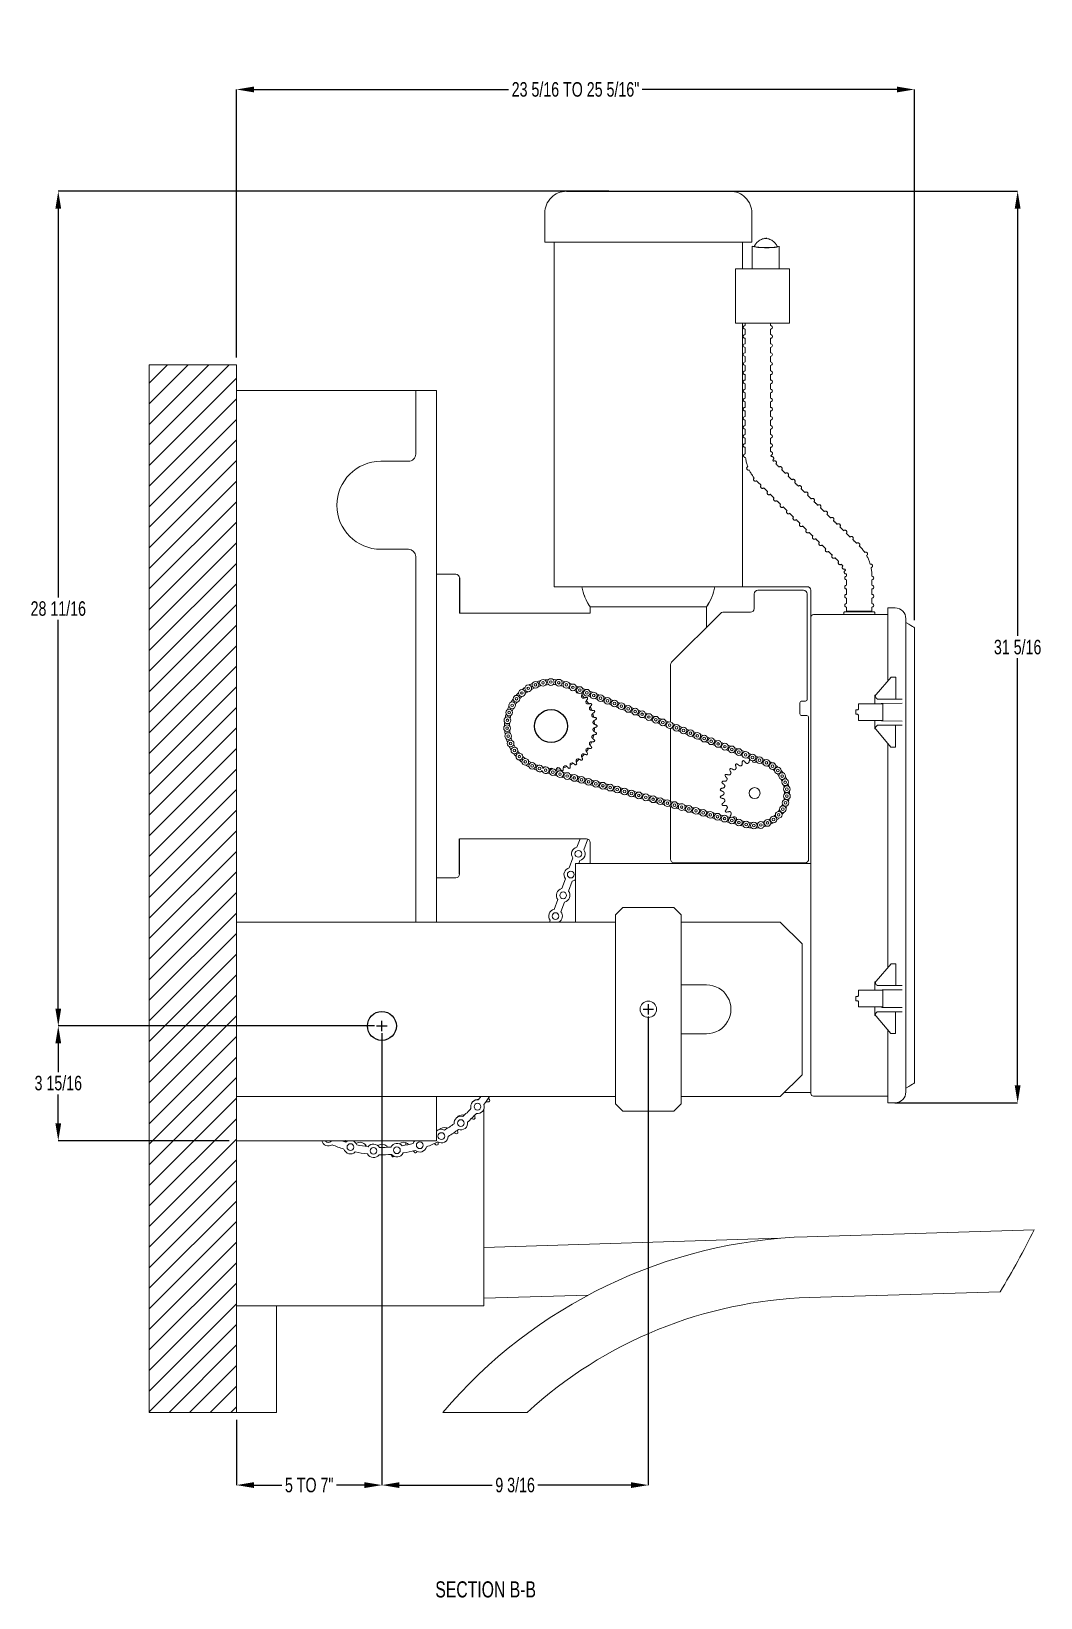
# Model space of a CAD drawing. Header units: inches. Extents: x 1.7 to 10.3, y 7.3 to 20.8.
import ezdxf

# ---------------------------------------------------------------- set-up
doc = ezdxf.new("R2010")
doc.units = ezdxf.units.IN
doc.header["$MEASUREMENT"] = 0
doc.header["$PDSIZE"] = -1
doc.layers.add('DIM', color=1, linetype='Continuous')
doc.styles.add('SLDTEXTSTYLE0', font='ARIAL.TTF', dxfattribs={"width": 0.7})
doc.dimstyles.new('SLDDIMSTYLE0', dxfattribs={"dimtxt": 0.125, "dimasz": 0.15, "dimexe": 0, "dimexo": 0.0625, "dimgap": 0.03125, "dimtad": 0, "dimtih": 1, "dimtoh": 1, "dimdec": 3, "dimlfac": 4, "dimrnd": 1e-09, "dimzin": 12, "dimdsep": 46, "dimtxsty": 'SLDTEXTSTYLE0', "dimsah": 1, "dimcen": 0.09, "dimadec": 0, "dimazin": 0, "dimtfac": 1, "dimtdec": 3, "dimtofl": 0, "dimtmove": 0, "dimatfit": 3, "dimfxl": 0, "dimtolj": 1, "dimtzin": 12, "dimarcsym": 0})

msp = doc.modelspace()

# ---------------------------------------------------------------- texts
at = {"layer": 'DIM', "insert": (5.136825, 7.463031), "char_height": 0.1385468, "attachment_point": 1, "style": 'SLDTEXTSTYLE0'}
msp.add_mtext('SECTION B-B', dxfattribs=at)

# ---------------------------------------------------------------- blocks, each defined once
blk = doc.blocks.new('*D6')
at = {"color": 0, "linetype": 'ByBlock', "lineweight": -2}
for p, q in [((4.678, 12.174), (4.678, 8.29)), ((3.428, 8.852), (3.428, 8.29)), ((3.578, 8.29), (3.818, 8.29)), ((4.528, 8.29), (4.287, 8.29))]:
    blk.add_line(p, q, dxfattribs=at)
at = {"color": 0, "linetype": 'ByBlock'}
for points in [[(3.428, 8.29), (3.578, 8.265), (3.578, 8.315)], [(4.678, 8.29), (4.528, 8.265), (4.528, 8.315)]]:
    blk.add_solid(points, dxfattribs=at)
at = {"layer": 'DEFPOINTS', "color": 0, "linetype": 'ByBlock'}
for p in [(4.678, 12.236), (3.428, 8.915)]:
    blk.add_point(p, dxfattribs=at)
at = {"color": 0, "linetype": 'ByBlock', "insert": (4.053, 8.29), "char_height": 0.125, "attachment_point": 5, "style": 'SLDTEXTSTYLE0'}
blk.add_mtext('5 TO 7"', dxfattribs=at)
blk = doc.blocks.new('*D7')
at = {"color": 0, "linetype": 'ByBlock', "lineweight": -2}
for p, q in [((6.968, 12.317), (6.968, 8.29)), ((4.678, 12.174), (4.678, 8.29)), ((4.828, 8.29), (5.627, 8.29)), ((6.818, 8.29), (6.019, 8.29))]:
    blk.add_line(p, q, dxfattribs=at)
at = {"color": 0, "linetype": 'ByBlock'}
for points in [[(4.678, 8.29), (4.828, 8.265), (4.828, 8.315)], [(6.968, 8.29), (6.818, 8.265), (6.818, 8.315)]]:
    blk.add_solid(points, dxfattribs=at)
at = {"layer": 'DEFPOINTS', "color": 0, "linetype": 'ByBlock'}
for p in [(6.968, 12.38), (4.678, 12.236)]:
    blk.add_point(p, dxfattribs=at)
at = {"color": 0, "linetype": 'ByBlock', "insert": (5.823, 8.29), "char_height": 0.125, "attachment_point": 5, "style": 'SLDTEXTSTYLE0'}
blk.add_mtext('9 3/16', dxfattribs=at)
blk = doc.blocks.new('*D8')
at = {"layer": 'DEFPOINTS', "color": 0}
for p in [(4.678, 12.236), (1.896, 11.25), (3.428, 11.25)]:
    blk.add_point(p, dxfattribs=at)
at = {"layer": 'DIM', "color": 0, "lineweight": -2}
for p, q in [((4.615, 12.236), (1.896, 12.236)), ((1.896, 12.086), (1.896, 11.839)), ((1.896, 11.4), (1.896, 11.647)), ((3.365, 11.25), (1.896, 11.25))]:
    blk.add_line(p, q, dxfattribs=at)
at = {"layer": 'DIM', "color": 0}
for points in [[(1.871, 12.086), (1.921, 12.086), (1.896, 12.236)], [(1.871, 11.4), (1.921, 11.4), (1.896, 11.25)]]:
    blk.add_solid(points, dxfattribs=at)
at = {"layer": 'DIM', "color": 0, "insert": (1.896, 11.808), "char_height": 0.125, "attachment_point": 2, "style": 'SLDTEXTSTYLE0'}
blk.add_mtext('\\A1;3 15/16', dxfattribs=at)
blk = doc.blocks.new('*D9')
at = {"color": 0, "linetype": 'ByBlock', "lineweight": -2}
for p, q in [((6.629, 19.41), (1.896, 19.41)), ((1.896, 19.26), (1.896, 15.919)), ((1.896, 12.386), (1.896, 15.727)), ((4.615, 12.236), (1.896, 12.236))]:
    blk.add_line(p, q, dxfattribs=at)
at = {"color": 0, "linetype": 'ByBlock'}
for points in [[(1.896, 19.41), (1.921, 19.26), (1.871, 19.26)], [(1.896, 12.236), (1.921, 12.386), (1.871, 12.386)]]:
    blk.add_solid(points, dxfattribs=at)
at = {"layer": 'DEFPOINTS', "color": 0, "linetype": 'ByBlock'}
for p in [(6.691, 19.41), (4.678, 12.236)]:
    blk.add_point(p, dxfattribs=at)
at = {"color": 0, "linetype": 'ByBlock', "insert": (1.896, 15.823), "char_height": 0.125, "attachment_point": 5, "style": 'SLDTEXTSTYLE0'}
blk.add_mtext('28 11/16', dxfattribs=at)
blk = doc.blocks.new('*D10')
at = {"color": 0, "linetype": 'ByBlock', "lineweight": -2}
for p, q in [((7.329, 19.41), (10.143, 19.41)), ((10.143, 19.26), (10.143, 15.588)), ((10.143, 11.725), (10.143, 15.396)), ((9.088, 11.575), (10.143, 11.575))]:
    blk.add_line(p, q, dxfattribs=at)
at = {"color": 0, "linetype": 'ByBlock'}
for points in [[(10.143, 19.41), (10.168, 19.26), (10.118, 19.26)], [(10.143, 11.575), (10.168, 11.725), (10.118, 11.725)]]:
    blk.add_solid(points, dxfattribs=at)
at = {"layer": 'DEFPOINTS', "color": 0, "linetype": 'ByBlock'}
for p in [(7.266, 19.41), (9.026, 11.575)]:
    blk.add_point(p, dxfattribs=at)
at = {"color": 0, "linetype": 'ByBlock', "insert": (10.143, 15.492), "char_height": 0.125, "attachment_point": 5, "style": 'SLDTEXTSTYLE0'}
blk.add_mtext('31 5/16', dxfattribs=at)
blk = doc.blocks.new('*D11')
at = {"color": 0, "linetype": 'ByBlock', "lineweight": -2}
for p, q in [((3.428, 17.981), (3.428, 20.285)), ((3.578, 20.285), (5.767, 20.285)), ((9.105, 20.285), (6.916, 20.285)), ((9.255, 15.723), (9.255, 20.285))]:
    blk.add_line(p, q, dxfattribs=at)
at = {"color": 0, "linetype": 'ByBlock'}
for points in [[(3.428, 20.285), (3.578, 20.26), (3.578, 20.31)], [(9.255, 20.285), (9.105, 20.26), (9.105, 20.31)]]:
    blk.add_solid(points, dxfattribs=at)
at = {"layer": 'DEFPOINTS', "color": 0, "linetype": 'ByBlock'}
for p in [(3.428, 17.918), (9.255, 15.66)]:
    blk.add_point(p, dxfattribs=at)
at = {"color": 0, "linetype": 'ByBlock', "insert": (6.342, 20.285), "char_height": 0.125, "attachment_point": 5, "style": 'SLDTEXTSTYLE0'}
blk.add_mtext('23 5/16 TO 25 5/16"', dxfattribs=at)

# ---------------------------------------------------------------- dimensions: what is measured, and where the dimension line sits
at = {"layer": 'DIM'}
dim = msp.add_linear_dim(base=(9.25533, 20.285408), p1=(3.427773, 17.918205), p2=(9.25533, 15.66037), text='<> TO 25 5/16"', dimstyle='SLDDIMSTYLE0', override={"dimdec": 4, "dimlunit": 5, "dimfrac": 2}, dxfattribs=at)
dim.commit()
dim.dimension.update_dxf_attribs({"geometry": '*D11', "text_midpoint": (6.341552, 20.285408)})
for base, p1, p2, picture, middle in [((1.8958244854, 19.4097515621), (4.677773244, 12.2361640621), (6.6914464798, 19.4097515621), '*D9', (1.8958244854, 15.8229578121)), ((10.142575, 19.409752), (9.025977, 11.574849), (7.266419, 19.409752), '*D10', (10.142575, 15.4923)), ((1.895824, 11.249915), (4.677773, 12.236164), (3.427773, 11.249915), '*D8', (1.895824, 11.743039))]:
    dim = msp.add_linear_dim(base=base, p1=p1, p2=p2, angle=90, dimstyle='SLDDIMSTYLE0', override={"dimdec": 4, "dimlunit": 5, "dimfrac": 2}, dxfattribs=at)
    dim.commit()
    dim.dimension.update_dxf_attribs({"geometry": picture, "text_midpoint": middle})
dim = msp.add_linear_dim(base=(6.968273, 8.289667), p1=(4.677773, 12.236164), p2=(6.968273, 12.379502), dimstyle='SLDDIMSTYLE0', override={"dimdec": 4, "dimlunit": 5, "dimfrac": 2}, dxfattribs=at)
dim.commit()
dim.dimension.update_dxf_attribs({"geometry": '*D7', "text_midpoint": (5.823023, 8.289667)})
dim = msp.add_linear_dim(base=(4.677773, 8.289667), p1=(3.427773, 8.914667), p2=(4.677773, 12.236164), text='<> TO 7"', dimstyle='SLDDIMSTYLE0', dxfattribs=at)
dim.commit()
dim.dimension.update_dxf_attribs({"geometry": '*D6', "text_midpoint": (4.052773, 8.289667)})

# ---------------------------------------------------------------- linework, layer by layer
for p, q in [((6.265148, 19.409751), (7.671402, 19.409751)), ((5.344273, 16.086876), (5.344273, 15.782752)), ((5.344273, 13.541126), (5.344273, 13.845251))]:
    msp.add_line(p, q)
at = {"color": 7, "linetype": 'Continuous', "lineweight": 15}
for p, q in [((7.969155, 19.006002), (7.973957, 19.005903)), ((7.858898, 18.972253), (6.077648, 18.972253)), ((7.716191, 18.276), (7.716191, 18.744751)), ((7.716191, 18.744751), (8.171486, 18.744751)), ((8.171486, 18.744751), (8.181447, 18.744751)), ((8.181447, 18.276), (8.181447, 18.744751)), ((7.716191, 18.276), (8.171486, 18.276)), ((8.171486, 18.276), (8.181447, 18.276)), ((2.677773, 8.914666), (2.677773, 17.918203)), ((3.427773, 17.918203), (2.677773, 17.918203)), ((3.427773, 8.914666), (3.427773, 17.918203)), ((4.906374, 17.697412), (3.427773, 17.697412)), ((4.906374, 17.697412), (4.968873, 17.697412)), ((4.968873, 17.697412), (4.968873, 17.656313)), ((4.968873, 17.697412), (5.076423, 17.697412)), ((4.968873, 17.626314), (4.968873, 17.656313)), ((5.076423, 17.697412), (5.147524, 17.697412)), ((5.147524, 17.697412), (5.147524, 13.129502)), ((4.968873, 17.626314), (4.968873, 17.151788)), ((4.906374, 17.08929), (4.668873, 17.08929)), ((4.668873, 16.333039), (4.906374, 16.333039)), ((4.968873, 16.270538), (4.968873, 13.129502)), ((5.147524, 16.118126), (5.313023, 16.118126)), ((5.147524, 16.118126), (5.313023, 16.118126)), ((6.365642, 16.011751), (6.158273, 16.011751)), ((6.365642, 16.011751), (6.158273, 16.011751)), ((7.496406, 16.011751), (6.365642, 16.011751)), ((7.496406, 16.011751), (6.434325, 16.011751)), ((7.870832, 16.011751), (7.496406, 16.011751)), ((7.870832, 16.011751), (7.878332, 16.011751)), ((7.878332, 16.011751), (8.334081, 16.011751)), ((7.878332, 15.949253), (7.878332, 15.823001)), ((7.909582, 15.980501), (8.302832, 15.980501)), ((8.334081, 15.949254), (8.334081, 15.043253)), ((8.365331, 15.749453), (8.365331, 15.980501)), ((5.344273, 15.782752), (6.468274, 15.782752)), ((7.468273, 15.839), (6.468274, 15.839)), ((7.468273, 15.839), (6.468274, 15.839)), ((7.587928, 15.782599), (7.168234, 15.362905)), ((7.847082, 15.791751), (7.610025, 15.791751)), ((8.387781, 15.771901), (8.392782, 15.771901)), ((8.392782, 15.771901), (9.025977, 15.771901)), ((8.649937, 15.771901), (8.649937, 15.789402)), ((8.654811, 15.794403), (8.856765, 15.794403)), ((8.890956, 15.801902), (8.672207, 15.801902)), ((8.856765, 15.794403), (8.905095, 15.794403)), ((8.905095, 15.794403), (8.909081, 15.794403)), ((9.025977, 15.733826), (9.025977, 15.830304)), ((9.025977, 15.830304), (9.090113, 15.829184)), ((8.365331, 14.707362), (8.365331, 15.749453)), ((9.025977, 15.733826), (9.025977, 15.198119)), ((9.182227, 15.735448), (9.182227, 15.733826)), ((9.182227, 15.733826), (9.182227, 11.671327)), ((7.159081, 14.849873), (7.159081, 15.340807)), ((8.926714, 15.084387), (9.056943, 15.2336)), ((9.095766, 15.2336), (9.056943, 15.2336)), ((9.095766, 15.2336), (9.095766, 15.046327)), ((6.273869, 15.141898), (6.294566, 15.133821)), ((6.289218, 15.181531), (6.310019, 15.173411)), ((6.330646, 15.119739), (6.353954, 15.110641)), ((6.346098, 15.159329), (6.369406, 15.150234)), ((6.390033, 15.096561), (6.41334, 15.087463)), ((6.418321, 15.055901), (6.396604, 15.079501)), ((6.418321, 15.055901), (6.396604, 15.079501)), ((6.405485, 15.136151), (6.428793, 15.127054)), ((6.464872, 15.112974), (6.48818, 15.103876)), ((6.524259, 15.089794), (6.547567, 15.080698)), ((8.926714, 15.084387), (8.916117, 15.077598)), ((8.917755, 15.073909), (8.926821, 15.084387)), ((8.926821, 15.084227), (8.917755, 15.07363)), ((8.926714, 15.084387), (8.926821, 15.084387)), ((8.926821, 15.084387), (8.926821, 15.084227)), ((6.44942, 15.073381), (6.472728, 15.064286)), ((6.508806, 15.050203), (6.532114, 15.041105)), ((6.568194, 15.027023), (6.591502, 15.017928)), ((6.583646, 15.066616), (6.606954, 15.057518)), ((6.62758, 15.003846), (6.650888, 14.994748)), ((6.643033, 15.043438), (6.666341, 15.03434)), ((6.686968, 14.980668), (6.710276, 14.97157)), ((6.70242, 15.020258), (6.725728, 15.011162)), ((6.746354, 14.957488), (6.769662, 14.948392)), ((6.761807, 14.99708), (6.785115, 14.987982)), ((6.821194, 14.9739), (6.844502, 14.964805)), ((6.880581, 14.950722), (6.903889, 14.941624)), ((8.271582, 14.918252), (8.271582, 15.013251)), ((8.286581, 15.028251), (8.319081, 15.028251)), ((8.750656, 14.915077), (8.750656, 14.952576)), ((8.760657, 14.952576), (8.750656, 14.952576)), ((8.766082, 14.952576), (8.760657, 14.952576)), ((8.773582, 15.005702), (8.773582, 14.960076)), ((8.773582, 15.005702), (8.896081, 15.005702)), ((8.896081, 15.005702), (8.911082, 15.005702)), ((8.983581, 15.005702), (8.911082, 15.005702)), ((8.916117, 15.045782), (8.916117, 15.077598)), ((8.917569, 15.073909), (8.917755, 15.07363)), ((8.917569, 15.073909), (8.917755, 15.073909)), ((8.917755, 15.07363), (8.917755, 15.073909)), ((8.934079, 15.04857), (8.934079, 15.046327)), ((8.934079, 15.046327), (8.938581, 15.046327)), ((8.938581, 15.046327), (8.956081, 15.046327)), ((8.956081, 15.046327), (8.967968, 15.046327)), ((8.967968, 15.046327), (9.150388, 15.046327)), ((8.980561, 15.009116), (9.150388, 15.010599)), ((6.805742, 14.93431), (6.829049, 14.925212)), ((6.865128, 14.911132), (6.888436, 14.902034)), ((6.924515, 14.887952), (6.947823, 14.878856)), ((6.939968, 14.927545), (6.963276, 14.918447)), ((6.983902, 14.864774), (7.00721, 14.855676)), ((6.999355, 14.904364), (7.022663, 14.895269)), ((7.043289, 14.841594), (7.066597, 14.832499)), ((7.058742, 14.881187), (7.08205, 14.872089)), ((7.102676, 14.818416), (7.125984, 14.809319)), ((7.118129, 14.858009), (7.141437, 14.848911)), ((7.177516, 14.834829), (7.200823, 14.825733)), ((7.236902, 14.811651), (7.26021, 14.802553)), ((8.331582, 14.903252), (8.286581, 14.903252)), ((8.346581, 14.888252), (8.346581, 14.660952)), ((8.750656, 14.915077), (8.760657, 14.915077)), ((8.760657, 14.915077), (8.766082, 14.915077)), ((8.773582, 14.907577), (8.773582, 14.861951)), ((8.773582, 14.861951), (8.896081, 14.861951)), ((8.896081, 14.861951), (8.911082, 14.861951)), ((8.911082, 14.861951), (8.983581, 14.861951)), ((8.916117, 14.789959), (8.916117, 14.821871)), ((8.934354, 14.819235), (8.934354, 14.821326)), ((8.938581, 14.821326), (8.934354, 14.821326)), ((8.956081, 14.821326), (8.938581, 14.821326)), ((8.967968, 14.821326), (8.956081, 14.821326)), ((9.150388, 14.821326), (8.967968, 14.821326)), ((9.150388, 14.857054), (8.980561, 14.858537)), ((9.092854, 14.633827), (9.092854, 14.821326)), ((6.468372, 14.648696), (6.48128, 14.678097)), ((6.468372, 14.648696), (6.48128, 14.678097)), ((7.159081, 14.165978), (7.159081, 14.794274)), ((7.162063, 14.795239), (7.185371, 14.786141)), ((7.22145, 14.772059), (7.244758, 14.762963)), ((7.280837, 14.748881), (7.304145, 14.739783)), ((7.29629, 14.788471), (7.319597, 14.779375)), ((7.340224, 14.725703), (7.363532, 14.716605)), ((7.355676, 14.765293), (7.378984, 14.756195)), ((7.399611, 14.702523), (7.422919, 14.693427)), ((7.415064, 14.742115), (7.438371, 14.733018)), ((7.458998, 14.679345), (7.482306, 14.670247)), ((7.47445, 14.718935), (7.497758, 14.70984)), ((7.533838, 14.695758), (7.557145, 14.68666)), ((8.365331, 11.655703), (8.365331, 14.707362)), ((8.916117, 14.789959), (8.926714, 14.78302)), ((8.926821, 14.78302), (8.917663, 14.793838)), ((8.926714, 14.78302), (8.926821, 14.78302)), ((9.053116, 14.633827), (8.926821, 14.78302)), ((7.518385, 14.656165), (7.541693, 14.64707)), ((7.577772, 14.632987), (7.60108, 14.623889)), ((7.593224, 14.67258), (7.616532, 14.663482)), ((7.637159, 14.60981), (7.660467, 14.600712)), ((7.652612, 14.6494), (7.675919, 14.640304)), ((7.696546, 14.586629), (7.719854, 14.577534)), ((7.711998, 14.626222), (7.735306, 14.617124)), ((7.755933, 14.563452), (7.77924, 14.554354)), ((7.771385, 14.603042), (7.794693, 14.593946)), ((7.81532, 14.540274), (7.838628, 14.531176)), ((7.830772, 14.579864), (7.85408, 14.570766)), ((7.890159, 14.556686), (7.913467, 14.547588)), ((8.346581, 14.660952), (8.346581, 13.669502)), ((9.025977, 14.665885), (9.025977, 12.735619)), ((9.053116, 14.633827), (9.091305, 14.633827)), ((9.092854, 14.633827), (9.091305, 14.633827)), ((6.061509, 14.419021), (6.045974, 14.423226)), ((6.072613, 14.460045), (6.057077, 14.46425)), ((6.123045, 14.402364), (6.098894, 14.408902)), ((6.134149, 14.443388), (6.109997, 14.449926)), ((6.195684, 14.426734), (6.171533, 14.43327)), ((6.25722, 14.410078), (6.233069, 14.416615)), ((7.874707, 14.517094), (7.898014, 14.507998)), ((7.934094, 14.493916), (7.957402, 14.484818)), ((7.949546, 14.533506), (7.972854, 14.524411)), ((6.184581, 14.38571), (6.16043, 14.392246)), ((6.246117, 14.369054), (6.221966, 14.375591)), ((6.307652, 14.3524), (6.283502, 14.358935)), ((6.318756, 14.393424), (6.294605, 14.399959)), ((6.369188, 14.335743), (6.345037, 14.342281)), ((6.380292, 14.376767), (6.356141, 14.383305)), ((6.430724, 14.319087), (6.406573, 14.325624)), ((6.441828, 14.360111), (6.417677, 14.366648)), ((6.49226, 14.302433), (6.468109, 14.308968)), ((6.503364, 14.343457), (6.479212, 14.349992)), ((6.553796, 14.285776), (6.529645, 14.292314)), ((6.5649, 14.3268), (6.540748, 14.333338)), ((6.615332, 14.269122), (6.59118, 14.275657)), ((6.626435, 14.310146), (6.602284, 14.316681)), ((6.687971, 14.29349), (6.66382, 14.300027)), ((6.749507, 14.276835), (6.725356, 14.283371)), ((6.676868, 14.252466), (6.652716, 14.259003)), ((6.738404, 14.235812), (6.714252, 14.242347)), ((6.799939, 14.219155), (6.775788, 14.225693)), ((6.811043, 14.260179), (6.786892, 14.266717)), ((6.861475, 14.202499), (6.837324, 14.209036)), ((6.872578, 14.243523), (6.848428, 14.25006)), ((6.923011, 14.185845), (6.89886, 14.192382)), ((6.934114, 14.226868), (6.909963, 14.233406)), ((6.984547, 14.169188), (6.960396, 14.175726)), ((6.99565, 14.210212), (6.971499, 14.21675)), ((7.046083, 14.152534), (7.021932, 14.159069)), ((7.057186, 14.193558), (7.033035, 14.200093)), ((7.107618, 14.135878), (7.083467, 14.142415)), ((7.118722, 14.176901), (7.094571, 14.183439)), ((7.180258, 14.160247), (7.156107, 14.166783)), ((7.241794, 14.143591), (7.217642, 14.150129)), ((7.169154, 14.119223), (7.145003, 14.125759)), ((7.159081, 13.669502), (7.159081, 14.121948)), ((7.23069, 14.102567), (7.206539, 14.109105)), ((7.292226, 14.085913), (7.268075, 14.092448)), ((7.30333, 14.126937), (7.279178, 14.133472)), ((7.353762, 14.069256), (7.329611, 14.075794)), ((7.364866, 14.11028), (7.340714, 14.116818)), ((7.415298, 14.0526), (7.391146, 14.059138)), ((7.426401, 14.093624), (7.40225, 14.100162)), ((7.476833, 14.035946), (7.452682, 14.042481)), ((7.487937, 14.07697), (7.463786, 14.083505)), ((7.538369, 14.019289), (7.514218, 14.025827)), ((7.549473, 14.060313), (7.525322, 14.066851)), ((7.599905, 14.002635), (7.575754, 14.009171)), ((7.611008, 14.043659), (7.586858, 14.050195)), ((7.672544, 14.027003), (7.648394, 14.033541)), ((7.73408, 14.010349), (7.709929, 14.016884)), ((7.661441, 13.985979), (7.63729, 13.992517)), ((7.722977, 13.969325), (7.698826, 13.97586)), ((7.784513, 13.952668), (7.760362, 13.959206)), ((7.795616, 13.993692), (7.771465, 14.00023)), ((6.437023, 13.845251), (5.344273, 13.845251)), ((6.437023, 13.845251), (5.344273, 13.845251)), ((6.354626, 13.773003), (6.381153, 13.845251)), ((6.413297, 13.75146), (6.444591, 13.836695)), ((6.444591, 13.836695), (6.454648, 13.839807)), ((6.289138, 13.594646), (6.320433, 13.679879)), ((8.365331, 13.633251), (6.343273, 13.633251)), ((6.343273, 13.588252), (6.343273, 13.633251)), ((6.369893, 13.633251), (6.379104, 13.658336)), ((8.315331, 13.638252), (7.190331, 13.638252)), ((5.313023, 13.509876), (5.147524, 13.509876)), ((5.313023, 13.509876), (5.147524, 13.509876)), ((6.223651, 13.416288), (6.254945, 13.501522)), ((6.282321, 13.394745), (6.313616, 13.47998)), ((6.343273, 13.129502), (6.343273, 13.588252)), ((8.365274, 12.72825), (8.365274, 13.588252)), ((6.158163, 13.237931), (6.189458, 13.323164)), ((6.216834, 13.216389), (6.248128, 13.301621)), ((6.749523, 13.254501), (6.687024, 13.192)), ((6.749523, 13.254501), (7.187023, 13.254501)), ((7.249524, 13.192), (7.187023, 13.254501)), ((3.427773, 13.129502), (3.465274, 13.129502)), ((3.512773, 13.129502), (3.465274, 13.129502)), ((6.687024, 13.129502), (3.512773, 13.129502)), ((6.118351, 13.129502), (6.12397, 13.144807)), ((6.687024, 12.646935), (6.687024, 13.192)), ((7.249524, 13.192), (7.249524, 12.646935)), ((8.102774, 13.129502), (7.249524, 13.129502)), ((8.290274, 12.942001), (8.102774, 13.129502)), ((8.290274, 11.817001), (8.290274, 12.942001)), ((8.926714, 12.621887), (9.056943, 12.7711)), ((9.095766, 12.7711), (9.056943, 12.7711)), ((9.095766, 12.7711), (9.095766, 12.583827)), ((6.687024, 12.642436), (6.687024, 12.646935)), ((6.687024, 12.622436), (6.687024, 12.642436)), ((6.687024, 12.13131), (6.687024, 12.622436)), ((7.249524, 12.646935), (7.249524, 12.642436)), ((7.249524, 12.642436), (7.249524, 12.622436)), ((7.249524, 12.622436), (7.249524, 12.13131)), ((7.468273, 12.589501), (7.249524, 12.589501)), ((8.365274, 11.664503), (8.365274, 12.603252)), ((8.773582, 12.543202), (8.773582, 12.497576)), ((8.773582, 12.543202), (8.896081, 12.543202)), ((8.896081, 12.543202), (8.911082, 12.543202)), ((8.983581, 12.543202), (8.911082, 12.543202)), ((8.926714, 12.621887), (8.916117, 12.615098)), ((8.916117, 12.583282), (8.916117, 12.615098)), ((8.917569, 12.611409), (8.917755, 12.61113)), ((8.917569, 12.611409), (8.917755, 12.611409)), ((8.917755, 12.611409), (8.926821, 12.621887)), ((8.926821, 12.621727), (8.917755, 12.61113)), ((8.917755, 12.61113), (8.917755, 12.611409)), ((8.926714, 12.621887), (8.926821, 12.621887)), ((8.926821, 12.621887), (8.926821, 12.621727)), ((8.934079, 12.58607), (8.934079, 12.583827)), ((8.934079, 12.583827), (8.938581, 12.583827)), ((8.938581, 12.583827), (8.956081, 12.583827)), ((8.956081, 12.583827), (8.967968, 12.583827)), ((8.967968, 12.583827), (9.150388, 12.583827)), ((8.980561, 12.546616), (9.150388, 12.548099)), ((8.750656, 12.452577), (8.750656, 12.490076)), ((8.760657, 12.490076), (8.750656, 12.490076)), ((8.750656, 12.452577), (8.760657, 12.452577)), ((8.766082, 12.490076), (8.760657, 12.490076)), ((8.760657, 12.452577), (8.766082, 12.452577)), ((8.773582, 12.445077), (8.773582, 12.399451)), ((8.773582, 12.399451), (8.896081, 12.399451)), ((8.896081, 12.399451), (8.911082, 12.399451)), ((8.911082, 12.399451), (8.983581, 12.399451)), ((9.150388, 12.394554), (8.980561, 12.396037)), ((8.916117, 12.327459), (8.916117, 12.35937)), ((8.916117, 12.327459), (8.926714, 12.32052)), ((8.926821, 12.32052), (8.917663, 12.331338)), ((8.926714, 12.32052), (8.926821, 12.32052)), ((9.053116, 12.171327), (8.926821, 12.32052)), ((8.934354, 12.356735), (8.934354, 12.358826)), ((8.938581, 12.358826), (8.934354, 12.358826)), ((8.956081, 12.358826), (8.938581, 12.358826)), ((8.967968, 12.358826), (8.956081, 12.358826)), ((9.150388, 12.358826), (8.967968, 12.358826)), ((9.092854, 12.171327), (9.092854, 12.358826)), ((6.687024, 12.11131), (6.687024, 12.13131)), ((7.249524, 12.169502), (7.468273, 12.169502)), ((7.249524, 12.13131), (7.249524, 12.11131)), ((9.025977, 12.203385), (9.025977, 11.671327)), ((9.053116, 12.171327), (9.091305, 12.171327)), ((9.092854, 12.171327), (9.091305, 12.171327)), ((6.687024, 12.106811), (6.687024, 12.11131)), ((6.687024, 11.567002), (6.687024, 12.106811)), ((7.249524, 12.11131), (7.249524, 12.106811)), ((7.249524, 12.106811), (7.249524, 11.567002)), ((8.102774, 11.629502), (8.290274, 11.817001)), ((3.427773, 11.629502), (3.465274, 11.629502)), ((3.465274, 11.629502), (3.512773, 11.629502)), ((3.512773, 11.629502), (6.687024, 11.629502)), ((5.147524, 11.629502), (5.147524, 11.249915)), ((7.249524, 11.629502), (8.102774, 11.629502)), ((8.137772, 11.6645), (8.335273, 11.6645)), ((8.365274, 11.664503), (8.320273, 11.664503)), ((8.335273, 11.664503), (8.335273, 11.6645)), ((8.392782, 11.633252), (8.387781, 11.633252)), ((9.025977, 11.633252), (8.392782, 11.633252)), ((9.025977, 11.574849), (9.025977, 11.671327)), ((9.182227, 11.671327), (9.182227, 11.669705)), ((5.552773, 9.829914), (5.552773, 11.5173)), ((6.687024, 11.567002), (6.749523, 11.504502)), ((7.187023, 11.504502), (6.749523, 11.504502)), ((7.187023, 11.504502), (7.249524, 11.567002)), ((9.090113, 11.575968), (9.025977, 11.574849)), ((3.427773, 11.249915), (4.906374, 11.249915)), ((4.535898, 11.215558), (4.535898, 11.201586)), ((4.883398, 11.212326), (4.883398, 11.233066)), ((4.968873, 11.249915), (4.906374, 11.249915)), ((4.968873, 11.249915), (5.076423, 11.249915)), ((5.076423, 11.249915), (5.147524, 11.249915)), ((5.552773, 10.333324), (8.095972, 10.411026)), ((10.285884, 10.484579), (8.333793, 10.424937)), ((3.427773, 9.829914), (3.457772, 9.829914)), ((3.457772, 9.829914), (3.497773, 9.829914)), ((3.497773, 9.829914), (5.552773, 9.829914)), ((3.772773, 9.829914), (3.772773, 8.914666)), ((5.552773, 9.895622), (6.45119, 9.923071)), ((9.993359, 9.951897), (8.34978, 9.901681)), ((3.427773, 8.914666), (2.677773, 8.914666)), ((3.427773, 8.914666), (3.477273, 8.914666)), ((3.477273, 8.914666), (3.772773, 8.914666)), ((5.224954, 8.914666), (5.202648, 8.914666)), ((5.246665, 8.914666), (5.691123, 8.914666))]:
    msp.add_line(p, q, dxfattribs=at)
at = {"color": 0, "linetype": 'Continuous', "lineweight": 0}
for p, q in [((2.677773, 17.760001), (2.835978, 17.918205)), ((2.677773, 17.583224), (3.012753, 17.918205)), ((2.677773, 17.406447), (3.18953, 17.918205)), ((2.677773, 17.229671), (3.366307, 17.918205)), ((2.677773, 17.052894), (3.427773, 17.802894)), ((2.677773, 16.876117), (3.427773, 17.626117)), ((2.677773, 16.69934), (3.427773, 17.44934)), ((2.677773, 16.522564), (3.427773, 17.272564)), ((2.677773, 16.345787), (3.427773, 17.095787)), ((2.677773, 16.16901), (3.427773, 16.91901)), ((2.677773, 15.992234), (3.427773, 16.742234)), ((2.677773, 15.815457), (3.427773, 16.565457)), ((2.677773, 15.63868), (3.427773, 16.38868)), ((2.677773, 15.461904), (3.427773, 16.211904)), ((2.677773, 15.285127), (3.427773, 16.035127)), ((2.677773, 15.10835), (3.427773, 15.85835)), ((2.677773, 14.931573), (3.427773, 15.681574)), ((2.677773, 14.754797), (3.427773, 15.504797)), ((2.677773, 14.57802), (3.427773, 15.32802)), ((2.677773, 14.401243), (3.427773, 15.151243)), ((2.677773, 14.224467), (3.427773, 14.974467)), ((2.677773, 14.04769), (3.427773, 14.79769)), ((2.677773, 13.870913), (3.427773, 14.620913)), ((2.677773, 13.694137), (3.427773, 14.444137)), ((2.677773, 13.51736), (3.427773, 14.26736)), ((2.677773, 13.340583), (3.427773, 14.090583)), ((2.677773, 13.163807), (3.427773, 13.913807)), ((2.677773, 12.98703), (3.427773, 13.73703)), ((2.677773, 12.810253), (3.427773, 13.560253)), ((2.677773, 12.633476), (3.427773, 13.383476)), ((2.677773, 12.4567), (3.427773, 13.2067)), ((2.677773, 12.279923), (3.427773, 13.029923)), ((2.677773, 12.103146), (3.427773, 12.853146)), ((2.677773, 11.92637), (3.427773, 12.67637)), ((2.677773, 11.749593), (3.427773, 12.499593)), ((2.677773, 11.572816), (3.427773, 12.322816)), ((2.677773, 11.39604), (3.427773, 12.14604)), ((2.677773, 11.219263), (3.427773, 11.969263)), ((2.677773, 11.042486), (3.427773, 11.792486)), ((2.677773, 10.865709), (3.427773, 11.615709)), ((2.677773, 10.688933), (3.427773, 11.438933)), ((2.677773, 10.512156), (3.427773, 11.262156)), ((2.677773, 10.335379), (3.427773, 11.085379)), ((2.677773, 10.158603), (3.427773, 10.908603)), ((2.677773, 9.981826), (3.427773, 10.731826)), ((2.677773, 9.805049), (3.427773, 10.555049)), ((2.677773, 9.628273), (3.427773, 10.378273)), ((2.677773, 9.451496), (3.427773, 10.201496)), ((2.677773, 9.274719), (3.427773, 10.024719)), ((2.677773, 9.097942), (3.427773, 9.847942)), ((2.677773, 8.921166), (3.427773, 9.671166)), ((2.848052, 8.914667), (3.427773, 9.494389)), ((3.024826, 8.914667), (3.427773, 9.317612)), ((3.201604, 8.914667), (3.427773, 9.140836)), ((3.378381, 8.914667), (3.427773, 8.964059))]:
    msp.add_line(p, q, dxfattribs=at)
at = {"color": 7, "linetype": 'Continuous', "lineweight": 15, "flags": 128}
for points in [[(7.861735, 18.939071), (7.865254, 18.936635), (7.872185, 18.934279), (7.882316, 18.932064), (7.895341, 18.930065), (7.910864, 18.928333), (7.928414, 18.926934), (7.947456, 18.925902), (7.967411, 18.925268), (7.987675, 18.925057), (8.00763, 18.925268), (8.026672, 18.925902), (8.044222, 18.926934), (8.059745, 18.928333), (8.07277, 18.930065), (8.082901, 18.932064), (8.089832, 18.934279), (8.093351, 18.936635), (8.093351, 18.939071)], [(8.080898, 18.939071), (8.080898, 18.936898), (8.077757, 18.934795), (8.071573, 18.932815), (8.06253, 18.931031), (8.050906, 18.929487), (8.037051, 18.928239), (8.02139, 18.927319), (8.004396, 18.926751), (7.986586, 18.926563), (7.9685, 18.926751), (7.95069, 18.927319), (7.933696, 18.928239), (7.918035, 18.929487), (7.904181, 18.931031), (7.892556, 18.932815), (7.883513, 18.934795), (7.877329, 18.936898), (7.874188, 18.939071)], [(9.25533, 15.66037), (9.254725, 15.660719), (9.249883, 15.663516), (9.240203, 15.669104), (9.225692, 15.677481), (9.206362, 15.688642), (9.182227, 15.702576)], [(6.453174, 15.007204), (6.440392, 15.027026), (6.43656, 15.032472)], [(6.453174, 15.007204), (6.440392, 15.027026), (6.43656, 15.032472)], [(6.480605, 14.95163), (6.47557, 14.963763), (6.468187, 14.979685)], [(6.480605, 14.95163), (6.47557, 14.963763), (6.468187, 14.979685)], [(6.498895, 14.890465), (6.497939, 14.894922), (6.490903, 14.921941)], [(6.498895, 14.890465), (6.497939, 14.894922), (6.490903, 14.921941)], [(6.506482, 14.828791), (6.504039, 14.859203), (6.503808, 14.861071)], [(6.506482, 14.828791), (6.504039, 14.859203), (6.503808, 14.861071)], [(6.49088, 14.705984), (6.493602, 14.715486), (6.498875, 14.737439)], [(6.49088, 14.705984), (6.493602, 14.715486), (6.498875, 14.737439)], [(6.503768, 14.766621), (6.505788, 14.786838), (6.506473, 14.798996)], [(6.503768, 14.766621), (6.505788, 14.786838), (6.506473, 14.798996)], [(6.397945, 14.549846), (6.406374, 14.55862), (6.418559, 14.572385)], [(6.397945, 14.549846), (6.406374, 14.55862), (6.418559, 14.572385)], [(6.436697, 14.59572), (6.450324, 14.616136), (6.454237, 14.62258)], [(6.436697, 14.59572), (6.450324, 14.616136), (6.454237, 14.62258)], [(6.176976, 14.441736), (6.185956, 14.442938), (6.209134, 14.447068)], [(6.176976, 14.441736), (6.185956, 14.442938), (6.209134, 14.447068)], [(6.237893, 14.454331), (6.256238, 14.460261), (6.268585, 14.464848)], [(6.237893, 14.454331), (6.256238, 14.460261), (6.268585, 14.464848)], [(6.295892, 14.476823), (6.321883, 14.490762), (6.32438, 14.492245)], [(6.295892, 14.476823), (6.321883, 14.490762), (6.32438, 14.492245)], [(6.350777, 14.509596), (6.352192, 14.510619), (6.374949, 14.528536)], [(6.350777, 14.509596), (6.352192, 14.510619), (6.374949, 14.528536)], [(8.365331, 12.484876), (8.365283, 12.484388), (8.365274, 12.484341)], [(8.365274, 12.420163), (8.365283, 12.420113), (8.365331, 12.419628)], [(8.365331, 12.047378), (8.365283, 12.04689), (8.365274, 12.04684)], [(8.365274, 11.982662), (8.365283, 11.982615), (8.365331, 11.982127)], [(9.25533, 11.744783), (9.254725, 11.744434), (9.249883, 11.741639), (9.240203, 11.736049), (9.225692, 11.727672), (9.206362, 11.716511), (9.182227, 11.702577)], [(4.205533, 11.237431), (4.197244, 11.243302), (4.192332, 11.249915)], [(4.368073, 11.23889), (4.379898, 11.247117), (4.386045, 11.249915)], [(4.947302, 11.227258), (4.952922, 11.240521), (4.959667, 11.249915)], [(4.575333, 11.113009), (4.574627, 11.113073), (4.57301, 11.113223)]]:
    msp.add_lwpolyline(points, dxfattribs=at)
at = {"color": 7, "linetype": 'Continuous', "lineweight": 15}
for centre, radius in [((6.062808, 15.186083), 0.02875), ((6.130384, 15.192403), 0.028749), ((6.198002, 15.186548), 0.02875), ((5.881653, 15.098019), 0.02875), ((5.881654, 15.098021), 0.011313), ((5.936411, 15.13812), 0.028751), ((5.936411, 15.13812), 0.011313), ((5.99745, 15.167792), 0.028749), ((5.997451, 15.167793), 0.011313), ((6.062809, 15.186083), 0.011312), ((6.130385, 15.192403), 0.011312), ((6.198002, 15.186548), 0.011312), ((6.263485, 15.168709), 0.02875), ((6.263485, 15.168709), 0.011312), ((6.320331, 15.146575), 0.028751), ((6.320333, 15.146575), 0.011312), ((6.37972, 15.123396), 0.028749), ((6.379718, 15.123396), 0.011313), ((6.439106, 15.100219), 0.028749), ((6.439106, 15.100219), 0.011313), ((6.498493, 15.07704), 0.028751), ((6.498494, 15.07704), 0.011312), ((6.55788, 15.053861), 0.028749), ((5.771355, 14.929478), 0.02875), ((5.797776, 14.991993), 0.02875), ((5.797776, 14.991992), 0.011312), ((5.834941, 15.048782), 0.02875), ((5.834941, 15.048783), 0.011312), ((6.55788, 15.053861), 0.011313), ((6.617267, 15.030682), 0.028751), ((6.617266, 15.030683), 0.011313), ((6.676653, 15.007504), 0.028751), ((6.676654, 15.007503), 0.011313), ((6.736042, 14.984325), 0.028749), ((6.73604, 14.984325), 0.011313), ((6.795427, 14.961146), 0.028751), ((6.795429, 14.961146), 0.011312), ((6.854816, 14.937967), 0.028749), ((6.854814, 14.937967), 0.011313), ((6.914202, 14.914789), 0.028749), ((5.753769, 14.795433), 0.028749), ((5.756527, 14.863247), 0.02875), ((5.756528, 14.863246), 0.011313), ((5.771355, 14.929478), 0.011313), ((6.914202, 14.914789), 0.011313), ((6.973588, 14.89161), 0.028751), ((6.97359, 14.891611), 0.011312), ((7.032976, 14.868432), 0.028749), ((7.032976, 14.868432), 0.011313), ((7.092363, 14.845253), 0.028751), ((7.092362, 14.845254), 0.011313), ((7.151749, 14.822075), 0.028751), ((7.15175, 14.822074), 0.011313), ((7.211138, 14.798896), 0.028749), ((7.211136, 14.798896), 0.011313), ((5.763172, 14.728217), 0.02875), ((5.75377, 14.795432), 0.011312), ((5.763172, 14.728217), 0.011313), ((5.78443, 14.663761), 0.02875), ((5.784431, 14.663761), 0.011312), ((7.270523, 14.775717), 0.028751), ((7.270525, 14.775717), 0.011312), ((7.329912, 14.752538), 0.028749), ((7.32991, 14.752538), 0.011313), ((7.389298, 14.72936), 0.028749), ((7.389298, 14.72936), 0.011313), ((7.448683, 14.706181), 0.028751), ((7.448686, 14.706181), 0.011312), ((7.508072, 14.683002), 0.028749), ((7.508072, 14.683002), 0.011313), ((7.567458, 14.659823), 0.028751), ((5.816863, 14.604141), 0.02875), ((5.816862, 14.604142), 0.011312), ((5.859424, 14.551276), 0.02875), ((5.859424, 14.551275), 0.011312), ((7.567458, 14.659825), 0.011313), ((7.626845, 14.636646), 0.028751), ((7.626845, 14.636645), 0.011313), ((7.686233, 14.613467), 0.028749), ((7.686232, 14.613467), 0.011313), ((7.745619, 14.590288), 0.028751), ((7.74562, 14.590288), 0.011312), ((7.805007, 14.567109), 0.028749), ((7.805006, 14.567109), 0.011313), ((7.864394, 14.543931), 0.028749), ((7.864393, 14.543931), 0.011313), ((7.923779, 14.520752), 0.028751), ((5.910744, 14.506863), 0.02875), ((5.910744, 14.506863), 0.011313), ((5.969173, 14.472333), 0.028751), ((5.969174, 14.472332), 0.011312), ((6.032832, 14.448796), 0.011313), ((6.085754, 14.434473), 0.011313), ((6.14729, 14.417817), 0.028749), ((6.147288, 14.417818), 0.011313), ((6.208825, 14.401162), 0.028749), ((6.208825, 14.401163), 0.011313), ((6.27036, 14.384507), 0.028751), ((7.923782, 14.520752), 0.011312), ((7.983168, 14.497573), 0.028749), ((7.983167, 14.497573), 0.011313), ((8.036261, 14.469964), 0.02875), ((8.036262, 14.469965), 0.011313), ((8.08225, 14.431673), 0.028751), ((8.08225, 14.431672), 0.011313), ((8.119019, 14.384457), 0.028751), ((6.270361, 14.384506), 0.011313), ((6.331896, 14.367851), 0.02875), ((6.331897, 14.367852), 0.011313), ((6.393432, 14.351196), 0.028751), ((6.393433, 14.351196), 0.011313), ((6.454968, 14.334541), 0.02875), ((6.454968, 14.33454), 0.011313), ((6.516504, 14.317885), 0.028751), ((6.516505, 14.317885), 0.011312), ((6.578041, 14.301229), 0.02875), ((6.578039, 14.301229), 0.011312), ((6.639576, 14.284574), 0.02875), ((6.639577, 14.284574), 0.011312), ((6.701113, 14.267918), 0.02875), ((6.701111, 14.267919), 0.011313), ((6.762647, 14.251264), 0.02875), ((7.881682, 14.237551), 0.047375), ((8.119019, 14.384458), 0.011313), ((8.144879, 14.330489), 0.02875), ((8.158642, 14.272249), 0.02875), ((8.144879, 14.33049), 0.011312), ((8.158641, 14.272249), 0.011313), ((6.762648, 14.251264), 0.011313), ((6.824183, 14.234608), 0.028751), ((6.824184, 14.234607), 0.011313), ((6.885719, 14.217953), 0.02875), ((6.88572, 14.217952), 0.011312), ((6.947255, 14.201297), 0.02875), ((6.947255, 14.201297), 0.011313), ((7.008792, 14.184641), 0.028749), ((7.00879, 14.184642), 0.011313), ((7.070326, 14.167986), 0.02875), ((7.070327, 14.167987), 0.011313), ((7.131863, 14.15133), 0.02875), ((7.131862, 14.151331), 0.011313), ((7.193398, 14.134675), 0.02875), ((7.193399, 14.134676), 0.011313), ((7.254934, 14.11802), 0.028751), ((8.147925, 14.153736), 0.02875), ((8.159672, 14.212415), 0.02875), ((8.147925, 14.153737), 0.011312), ((8.159672, 14.212415), 0.011312), ((7.254935, 14.11802), 0.011313), ((7.31647, 14.101365), 0.02875), ((7.316471, 14.101365), 0.011312), ((7.378006, 14.084709), 0.028751), ((7.378007, 14.084709), 0.011312), ((7.439542, 14.068054), 0.02875), ((7.439541, 14.068053), 0.011312), ((7.501078, 14.051399), 0.028751), ((7.501078, 14.051398), 0.011313), ((7.562614, 14.034743), 0.02875), ((7.562613, 14.034743), 0.011313), ((7.624149, 14.018087), 0.02875), ((7.62415, 14.018087), 0.011313), ((7.685686, 14.001432), 0.02875), ((7.685684, 14.001432), 0.011313), ((7.747221, 13.984776), 0.028749), ((7.992066, 13.981181), 0.028751), ((8.044176, 14.010602), 0.02875), ((8.044176, 14.010602), 0.011312), ((8.088818, 14.050454), 0.02875), ((8.088819, 14.050456), 0.011312), ((8.123939, 14.098909), 0.02875), ((8.12394, 14.098908), 0.011312), ((7.747221, 13.984777), 0.011313), ((7.808757, 13.968121), 0.02875), ((7.808757, 13.968121), 0.011313), ((7.875249, 13.9585), 0.02875), ((7.875248, 13.958501), 0.011312), ((7.93488, 13.963543), 0.02875), ((7.934879, 13.963543), 0.011312), ((7.992064, 13.981179), 0.011312), ((6.366865, 13.715671), 0.02925), ((6.301377, 13.537312), 0.02925), ((6.23589, 13.358956), 0.02925), ((6.170402, 13.180597), 0.02925), ((6.968274, 12.3795), 0.0705), ((5.499876, 11.542573), 0.02925), ((5.188922, 11.289826), 0.02925), ((5.356273, 11.401592), 0.02925), ((4.407214, 11.195245), 0.029251), ((4.605864, 11.163056), 0.02925), ((4.807034, 11.168432), 0.02925), ((5.003682, 11.211189), 0.02925)]:
    msp.add_circle(centre, radius, dxfattribs=at)
for centre, radius in [((6.131774, 14.814002), 0.14125), ((4.677773, 12.236165), 0.124375)]:
    msp.add_circle(centre, radius)
for centre, radius, start, end in [((6.265148, 19.222251), 0.1875, 89.9998666, 180.000492), ((7.671402, 19.222255), 0.187496, 359.9983644, 90.001277), ((7.800535, 18.240735), 0.015624, 89.9956974, 270.0043026), ((7.800535, 18.16261), 0.015624, 89.9956974, 270.0043026), ((8.019287, 18.240735), 0.015624, 269.9956974, 90.0043026), ((8.019287, 18.16261), 0.015624, 269.9956974, 90.0043026), ((7.800537, 18.084484), 0.015626, 90.0043016, 269.9956984), ((8.019285, 18.084484), 0.015626, 270.0043016, 89.9956984), ((7.800537, 18.006359), 0.015626, 90.0043016, 269.9956984), ((7.800537, 17.928235), 0.015626, 90.0043016, 269.9956984), ((8.019285, 18.006359), 0.015626, 270.0043016, 89.9956984), ((8.019285, 17.928235), 0.015626, 270.0043016, 89.9956984), ((7.800535, 17.850108), 0.015624, 89.9956974, 270.0043026), ((7.800535, 17.771984), 0.015624, 89.9956974, 270.0043026), ((8.019287, 17.850108), 0.015624, 269.9956974, 90.0043026), ((8.019287, 17.771984), 0.015624, 269.9956974, 90.0043026), ((7.800535, 17.69386), 0.015624, 89.9956974, 270.0043026), ((8.019287, 17.69386), 0.015624, 269.9956974, 90.0043026), ((7.800535, 17.615735), 0.015624, 89.9956974, 270.0043026), ((7.800536, 17.53761), 0.015625, 89.9999998, 270.0000002), ((8.019287, 17.615735), 0.015624, 269.9956974, 90.0043026), ((8.019286, 17.53761), 0.015625, 269.9999998, 90.0000002), ((7.800536, 17.459483), 0.015625, 89.9999998, 270.0000002), ((7.800536, 17.381359), 0.015625, 89.9999998, 270.0000002), ((8.019286, 17.459483), 0.015625, 269.9999998, 90.0000002), ((8.019286, 17.381359), 0.015625, 269.9999998, 90.0000002), ((7.800536, 17.303234), 0.015625, 89.9999998, 270.0000002), ((7.800536, 17.22511), 0.015625, 89.9999998, 270.0000002), ((8.019286, 17.303234), 0.015625, 269.9999998, 90.0000002), ((8.019286, 17.22511), 0.015625, 269.9999998, 90.0000002), ((4.906376, 17.151787), 0.062497, 269.9980055, 0.0009189), ((4.668874, 16.711164), 0.378126, 90.0001889, 269.9998111), ((4.906372, 16.270537), 0.062501, 0.0006024, 89.998322), ((5.313025, 16.086878), 0.031249, 359.99693, 90.00307), ((5.313025, 16.086878), 0.031249, 359.99693, 90.00307), ((8.672207, 16.086276), 0.015625, 89.9999998, 270.0000002), ((8.672207, 16.008152), 0.015625, 89.9999998, 270.0000002), ((8.890956, 16.086276), 0.015625, 269.9999998, 90.0000002), ((8.890956, 16.008152), 0.015625, 269.9999998, 90.0000002), ((6.814249, 16.080509), 0.421931, 189.3787672, 214.9169422), ((6.814249, 16.080509), 0.421931, 200.2096023, 214.9169422), ((7.122387, 16.080465), 0.421832, 325.0809048, 350.6249748), ((7.122387, 16.080465), 0.421832, 325.0809048, 337.0528682), ((7.90958, 15.949252), 0.031249, 89.9969299, 179.9987675), ((8.302834, 15.949254), 0.031247, 359.99756, 90.0045914), ((8.334085, 15.980504), 0.031247, 359.9932578, 90.0067422), ((8.672206, 15.930027), 0.015624, 89.9956974, 270.0043026), ((8.890957, 15.930027), 0.015624, 269.9956974, 90.0043026), ((7.610019, 15.760512), 0.031239, 89.9893636, 135.0060451), ((7.847079, 15.823003), 0.031253, 270.0042747, 359.9957253), ((8.387782, 15.749449), 0.022451, 90.0028748, 179.991136), ((8.672207, 15.851901), 0.015625, 89.9999998, 270.0000002), ((8.890956, 15.851901), 0.015625, 269.9999998, 90.0000002), ((8.909078, 15.789399), 0.005003, 0.0316312, 89.9549238), ((9.088475, 15.735447), 0.093751, 0.000327, 88.9991736), ((7.190335, 15.340806), 0.031254, 135.0026187, 179.9989301), ((6.131579, 14.815096), 0.398554, 93.0435419, 97.6397071), ((6.131788, 14.814895), 0.398756, 82.7584739, 87.3523332), ((6.13072, 14.814942), 0.398296, 134.2072368, 138.8063045), ((6.131319, 14.814538), 0.398998, 123.9210052, 128.5122721), ((6.132873, 14.812411), 0.359131, 124.10109, 128.3310516), ((6.131749, 14.813909), 0.399761, 113.6342689, 118.216585), ((6.132117, 14.813101), 0.358148, 113.8011524, 118.0427582), ((6.13151, 14.814691), 0.39894, 103.3391987, 107.931036), ((6.131588, 14.81437), 0.356771, 103.5042896, 107.7622287), ((6.131823, 14.812632), 0.358529, 93.2251094, 97.4622374), ((6.131564, 14.81248), 0.358679, 82.9358727, 87.1712225), ((6.131975, 14.815058), 0.356058, 72.6284981, 76.8950736), ((6.131356, 14.812795), 0.400903, 72.4767295, 77.0458692), ((6.364205, 15.112632), 0.016706, 198.4787767, 265.7425802), ((6.132296, 14.813768), 0.400287, 154.8008007, 159.3770177), ((6.131283, 14.814293), 0.399143, 144.5035137, 149.0928806), ((6.133011, 14.81347), 0.358562, 154.9710838, 159.207835), ((6.130718, 14.814667), 0.355965, 144.6649683, 148.9326166), ((6.133379, 14.812434), 0.35945, 134.3952017, 138.6214625), ((6.410191, 15.070304), 0.016709, 189.0053407, 256.2565636), ((6.448575, 15.02098), 0.016704, 179.5298157, 246.7963325), ((6.127293, 14.810503), 0.401566, 37.3350573, 38.4569047), ((6.478321, 14.966012), 0.016704, 170.0458792, 237.324366), ((6.14842, 14.822991), 0.376963, 27.8259029, 29.0211153), ((6.134453, 14.814913), 0.393051, 18.3755969, 19.5217577), ((8.28658, 15.013252), 0.014998, 89.9946917, 180.0053083), ((8.319079, 15.043253), 0.015002, 270.0099925, 359.9989705), ((8.766083, 14.960075), 0.007499, 269.9946917, 0.0053083), ((8.922453, 15.077963), 0.006347, 183.2931356, 219.6925222), ((8.957922, 15.082153), 0.041186, 191.5464644, 234.6265149), ((6.131281, 14.814041), 0.399219, 175.3767811, 179.9651625), ((6.132088, 14.813949), 0.400033, 165.0923593, 169.6716306), ((6.130851, 14.81406), 0.356288, 175.5393219, 179.8028228), ((6.132983, 14.813735), 0.358453, 165.2608837, 169.4988465), ((6.498616, 14.906899), 0.016705, 160.5799793, 227.8449658), ((6.508902, 14.845253), 0.016704, 151.1023712, 218.3754358), ((6.134817, 14.81451), 0.392796, 8.9000922, 10.0470416), ((6.140132, 14.814001), 0.387523, 359.4186691, 0.5813309), ((8.28658, 14.91825), 0.014998, 179.9946917, 270.0053083), ((8.331583, 14.888254), 0.014998, 359.9946917, 90.0053083), ((8.766083, 14.907578), 0.007499, 359.9946917, 90.0053083), ((8.958137, 14.785423), 0.041339, 125.1219787, 168.2549638), ((6.131177, 14.813964), 0.399111, 185.6687019, 190.2583541), ((6.130835, 14.813754), 0.398729, 195.9576552, 200.5517464), ((6.131963, 14.814057), 0.357401, 185.8359611, 190.0863814), ((6.1322, 14.814197), 0.357663, 196.1301245, 200.3772545), ((6.47832, 14.661991), 0.016702, 122.6743783, 189.9495388), ((6.498621, 14.721103), 0.01671, 132.1639882, 199.4146342), ((6.508902, 14.782752), 0.016704, 141.6245642, 208.8976288), ((6.141301, 14.8107), 0.385798, 340.4728547, 341.6408933), ((6.134817, 14.813493), 0.392796, 349.9529584, 351.0999078), ((8.922615, 14.789616), 0.006508, 139.5499482, 176.9787686), ((6.131014, 14.813659), 0.398857, 206.2481524, 210.8408295), ((6.130649, 14.813188), 0.398289, 216.5358786, 221.1352003), ((6.132813, 14.814646), 0.358408, 206.4263902, 210.6649932), ((6.13245, 14.814653), 0.358109, 216.716161, 220.9583301), ((6.131434, 14.813781), 0.356771, 227.0029375, 231.2608022), ((6.410185, 14.557704), 0.016702, 103.7265352, 171.0017181), ((6.448575, 14.607025), 0.016704, 113.2037276, 180.4780728), ((6.127293, 14.8175), 0.401566, 321.5430953, 322.6649427), ((6.12932, 14.815348), 0.39868, 331.0114381, 332.1415437), ((6.131474, 14.813789), 0.399303, 226.8339174, 231.4214496), ((6.131235, 14.813296), 0.398764, 237.1239751, 241.7175711), ((6.131403, 14.813541), 0.356559, 237.2874879, 241.547905), ((6.131078, 14.812428), 0.397913, 247.4099216, 252.013638), ((6.132235, 14.815444), 0.358641, 247.5878218, 251.8236856), ((6.032833, 14.448798), 0.02875, 2.3986859, 327.3087759), ((6.085753, 14.434473), 0.02875, 182.3986859, 147.3087759), ((6.131774, 14.435582), 0.016702, 56.359038, 123.640962), ((6.194061, 14.440734), 0.016711, 65.8522034, 133.0951353), ((6.136308, 14.795875), 0.377198, 283.6215447, 284.8159087), ((6.254646, 14.456086), 0.016702, 75.3098914, 142.591631), ((6.137528, 14.800875), 0.38155, 293.0943129, 294.2750824), ((6.311884, 14.481187), 0.016707, 84.7945229, 152.0564651), ((6.145308, 14.793273), 0.371127, 302.5519175, 303.7660295), ((6.364211, 14.515366), 0.016713, 94.2761322, 161.513978), ((6.125755, 14.820433), 0.404688, 312.0850684, 313.198409), ((7.885546, 14.233698), 0.301559, 134.5658404, 136.167337), ((7.662348, 14.410148), 0.0167, 291.2651804, 352.3358161), ((7.70625, 14.454632), 0.016706, 278.413332, 339.4630904), ((7.883797, 14.234262), 0.300013, 121.7127289, 123.3226286), ((7.758958, 14.488214), 0.016693, 265.5368391, 326.6365841), ((7.879207, 14.244597), 0.288634, 108.8288507, 110.5023994), ((7.81781, 14.509253), 0.016707, 252.705812, 313.7525455), ((7.87987, 14.516654), 0.016707, 239.8507765, 300.8939829), ((7.881667, 14.23749), 0.257937, 60.5122328, 64.5459999), ((7.881322, 14.236875), 0.301141, 60.2088891, 64.8396984), ((7.881825, 14.237728), 0.257647, 48.1978974, 52.2364701), ((7.881123, 14.236899), 0.301233, 47.9010163, 52.5302918), ((7.881851, 14.237685), 0.300159, 35.586884, 40.2328699), ((7.876028, 14.238152), 0.290417, 173.1118799, 174.7749297), ((7.886471, 14.235923), 0.30116, 160.2864425, 161.8905592), ((7.609176, 14.297892), 0.016705, 316.9888866, 18.0368629), ((7.880886, 14.238037), 0.29517, 147.4097349, 149.0461195), ((7.62944, 14.357015), 0.016702, 304.1232536, 5.1915544), ((7.881613, 14.23751), 0.257955, 35.891152, 39.9250584), ((7.882794, 14.238074), 0.256646, 23.5775507, 27.631555), ((7.88145, 14.237482), 0.258116, 11.2826144, 15.3133468), ((7.881357, 14.237389), 0.300738, 23.2853459, 27.9219363), ((7.881982, 14.23762), 0.300066, 10.9714333, 15.6187655), ((7.880453, 14.237416), 0.294866, 185.9835203, 187.6215831), ((7.876021, 14.235532), 0.290093, 198.8255869, 200.4906441), ((7.602581, 14.23574), 0.016705, 329.8487424, 30.8960685), ((7.609981, 14.17368), 0.016706, 342.7065721, 43.7476967), ((7.881598, 14.237593), 0.257968, 334.3540394, 338.3872052), ((7.881607, 14.237555), 0.257949, 346.6651349, 350.699027), ((7.882283, 14.237554), 0.257274, 358.966501, 3.010807), ((7.880958, 14.2377), 0.301113, 346.3631357, 350.9942424), ((7.880963, 14.237542), 0.301093, 358.6707702, 3.3020833), ((7.885115, 14.239706), 0.300155, 211.7043481, 213.313865), ((7.631003, 14.114821), 0.01671, 355.56982, 56.6035965), ((7.664601, 14.062118), 0.016707, 8.4252639, 69.4672809), ((7.876046, 14.231906), 0.288125, 224.5423523, 225.2412333), ((7.70908, 14.018213), 0.016707, 21.2700344, 82.3234099), ((7.880946, 14.23885), 0.259367, 297.4432743, 301.4549679), ((7.881882, 14.237342), 0.257586, 309.734552, 313.7736176), ((7.88164, 14.237622), 0.300454, 309.4326105, 314.0740042), ((7.882844, 14.236689), 0.256428, 322.0387519, 326.0965089), ((7.882518, 14.236938), 0.299339, 321.7355988, 326.3944924), ((7.881611, 14.237567), 0.300446, 334.0536491, 338.6951933), ((7.881536, 14.236603), 0.299417, 258.6794407, 264.858272), ((7.881851, 14.238742), 0.259077, 259.0049544, 264.530817), ((7.881719, 14.237063), 0.257385, 272.8128085, 276.8553066), ((7.881755, 14.236558), 0.29938, 272.5062325, 277.1642237), ((7.882148, 14.235964), 0.256221, 285.1152184, 289.1762598), ((7.881328, 14.238698), 0.301574, 284.8288362, 289.4529974), ((7.881176, 14.238445), 0.301401, 297.135352, 301.7622575), ((6.366865, 13.715669), 0.058625, 102.0503601, 217.6256246), ((6.366864, 13.71567), 0.058625, 282.0503601, 37.6256246), ((6.437025, 13.814002), 0.031249, 359.99693, 90.00307), ((6.437025, 13.814002), 0.031249, 359.99693, 90.00307), ((7.190329, 13.6695), 0.031249, 179.99693, 270.00307), ((8.315333, 13.6695), 0.031249, 269.99693, 0.00307), ((5.313021, 13.541129), 0.031253, 270.0042747, 359.9957253), ((5.313021, 13.541129), 0.031253, 270.0042747, 359.9957253), ((6.301379, 13.537312), 0.058626, 102.0517925, 217.6241923), ((6.301396, 13.537279), 0.058588, 282.0391754, 315.624868), ((6.235888, 13.358955), 0.058624, 102.0484097, 217.6275751), ((6.235889, 13.358955), 0.058625, 282.0503601, 37.6256246), ((6.1704, 13.180599), 0.058624, 102.0484097, 217.6275751), ((6.170402, 13.180598), 0.058625, 299.3580228, 37.6257061), ((7.468274, 12.379501), 0.21, 269.9996799, 90.0003201), ((8.922453, 12.615462), 0.006347, 183.2931356, 219.6925222), ((8.957922, 12.619653), 0.041186, 191.5464644, 234.6265149), ((8.766083, 12.497575), 0.007499, 269.9946917, 0.0053083), ((8.766083, 12.445078), 0.007499, 359.9946917, 90.0053083), ((8.922615, 12.327116), 0.006508, 139.5499482, 176.9787686), ((8.958137, 12.322923), 0.041339, 125.1219787, 168.2549638), ((5.499875, 11.542574), 0.058624, 83.3813274, 196.2965522), ((5.501779, 11.544741), 0.059296, 95.6844507, 153.5191618), ((4.67354, 12.239415), 1.049696, 322.5280255, 324.4764802), ((4.676931, 12.236893), 1.10797, 322.4477481, 326.756289), ((4.680047, 12.234524), 1.125014, 324.6713012, 325.3327857), ((8.387782, 11.655704), 0.022451, 180.0028743, 269.9971257), ((9.088475, 11.669706), 0.093751, 271.0008264, 359.999673), ((5.356272, 11.401591), 0.058625, 72.646883, 185.5627246), ((5.369191, 11.412169), 0.059284, 85.6786251, 139.6865525), ((4.677579, 12.23651), 1.044723, 311.7879394, 317.1582253), ((4.67724, 12.236882), 1.107726, 311.711392, 317.2327942), ((4.676433, 12.237403), 1.129641, 314.6742709, 315.3330489), ((5.499876, 11.542574), 0.058626, 260.7409177, 18.9395503), ((5.188922, 11.289825), 0.058626, 61.9121564, 134.922149), ((5.215602, 11.304617), 0.05929, 75.6800512, 135.2010223), ((4.677371, 12.236968), 1.045211, 301.0531014, 306.4207522), ((4.677739, 12.236431), 1.107061, 300.97419, 306.4989035), ((4.69414, 12.212902), 1.099375, 304.6582719, 305.3350983), ((5.356273, 11.401591), 0.058625, 250.004096, 8.2054677), ((4.218037, 11.263871), 0.058624, 193.7727701, 303.7930408), ((4.218037, 11.263874), 0.029251, 244.694264, 331.4944305), ((4.677763, 12.236083), 1.106676, 247.2973992, 252.8240161), ((4.674954, 12.227508), 1.035152, 250.8032859, 252.7549123), ((4.407214, 11.195245), 0.058625, 196.3293365, 314.5288792), ((4.407214, 11.195245), 0.058625, 18.969186, 68.8320249), ((4.490987, 11.176851), 0.059289, 35.6781579, 124.3206423), ((4.678055, 12.237638), 1.04576, 258.1134444, 263.4783544), ((4.605865, 11.163054), 0.058626, 29.7078335, 142.6203626), ((4.677774, 11.160506), 0.059292, 45.6820501, 125.9942654), ((4.677808, 12.236859), 1.044963, 268.847244, 274.2162286), ((4.807034, 11.168432), 0.058626, 40.442489, 153.3546353), ((4.86456, 11.176849), 0.05929, 55.68113, 128.4339102), ((4.677915, 12.235924), 1.04402, 279.5792025, 284.9530878), ((5.00368, 11.21119), 0.058626, 228.5342344, 346.7339456), ((4.678084, 12.235712), 1.106264, 290.2367989, 295.7654509), ((4.695606, 12.197921), 1.085622, 294.6572832, 295.3427316), ((5.18892, 11.289828), 0.058627, 239.2715947, 357.4683087), ((4.677916, 12.236679), 1.107291, 258.0332715, 263.5568443), ((4.605864, 11.163055), 0.058625, 207.0635846, 325.2651515), ((4.677858, 12.235442), 1.106047, 268.7661968, 274.2960085), ((4.807034, 11.168433), 0.058624, 217.798725, 335.9996074), ((4.678681, 12.226642), 1.118252, 274.6634744, 275.3289198), ((4.678142, 12.234843), 1.105415, 279.5000591, 285.0330215), ((4.689935, 12.191012), 1.081057, 284.652639, 285.3409124), ((8.464305, 6.153421), 4.273509, 91.7500676, 139.7495155), ((8.464302, 6.15343), 3.75, 91.7500384, 132.5803246)]:
    msp.add_arc(centre, radius, start, end, dxfattribs=at)
at = {"color": 7, "linetype": 'Continuous', "lineweight": 0}
msp.add_arc((2.856637, 14.217727), 8.314451, 329.1319898, 333.3207712, dxfattribs=at)
at = {"color": 7, "linetype": 'Continuous', "lineweight": 15}
for points in [[(6.077648, 19.222249), (6.077648, 18.972253)], [(7.858898, 18.972253), (7.858898, 19.222249)], [(6.158273, 18.972253), (6.158273, 16.608501)], [(7.778273, 18.744751), (7.778273, 18.972253)], [(7.861293, 18.939008), (7.861293, 18.744751)], [(8.093793, 18.744751), (8.093793, 18.937851)], [(7.778273, 16.608501), (7.778273, 18.276)], [(7.800536, 18.276), (7.800536, 18.256359)], [(7.800536, 18.225111), (7.800536, 18.178234)], [(8.019286, 18.256359), (8.019286, 18.276)], [(8.019286, 18.178234), (8.019286, 18.225111)], [(7.800536, 18.146986), (7.800536, 18.10011)], [(7.800536, 18.068857), (7.800536, 18.021986)], [(8.019286, 18.10011), (8.019286, 18.146986)], [(8.019286, 18.021986), (8.019286, 18.068857)], [(7.800536, 17.990733), (7.800536, 17.943861)], [(7.800536, 17.912609), (7.800536, 17.865732)], [(8.019286, 17.943861), (8.019286, 17.990733)], [(8.019286, 17.865732), (8.019286, 17.912609)], [(7.800536, 17.834484), (7.800536, 17.787608)], [(8.019286, 17.787608), (8.019286, 17.834484)], [(7.800536, 17.75636), (7.800536, 17.709484)], [(7.800536, 17.678236), (7.800536, 17.631359)], [(8.019286, 17.709484), (8.019286, 17.75636)], [(8.019286, 17.631359), (8.019286, 17.678236)], [(7.800536, 17.600111), (7.800536, 17.553235)], [(7.800536, 17.521985), (7.800536, 17.475108)], [(8.019286, 17.553235), (8.019286, 17.600111)], [(8.019286, 17.475108), (8.019286, 17.521985)], [(7.800536, 17.443858), (7.800536, 17.396984)], [(8.019286, 17.396984), (8.019286, 17.443858)], [(7.800536, 17.365734), (7.800536, 17.31886)], [(7.800536, 17.287609), (7.800536, 17.240735)], [(8.019286, 17.31886), (8.019286, 17.365734)], [(8.019286, 17.240735), (8.019286, 17.287609)], [(7.800536, 17.209485), (7.800536, 17.169545)], [(7.800536, 17.169545), (7.800933, 17.152638)], [(8.019286, 17.172319), (8.019286, 17.209485)], [(8.025357, 17.128824), (8.022354, 17.141585)], [(8.044335, 17.089328), (8.037562, 17.100563)], [(8.091504, 17.039337), (8.064351, 17.066012)], [(8.14713, 16.984698), (8.113755, 17.017483)], [(8.202755, 16.930057), (8.16938, 16.962842)], [(7.898629, 16.922526), (7.908127, 16.912837)], [(7.908127, 16.912837), (7.938211, 16.883286)], [(7.960462, 16.861429), (7.993837, 16.828644)], [(8.258381, 16.875415), (8.225006, 16.9082)], [(8.314005, 16.820774), (8.28063, 16.853559)], [(8.016087, 16.806788), (8.049462, 16.774003)], [(8.071712, 16.752146), (8.105088, 16.719361)], [(8.127337, 16.697505), (8.160712, 16.66472)], [(8.369631, 16.766132), (8.336255, 16.798917)], [(8.425256, 16.711491), (8.391881, 16.744276)], [(6.158273, 16.608501), (6.158273, 16.011751)], [(7.778273, 16.011751), (7.778273, 16.608501)], [(8.182962, 16.642863), (8.216337, 16.610078)], [(8.238588, 16.588221), (8.271963, 16.555437)], [(8.480882, 16.656849), (8.447506, 16.689634)], [(8.536507, 16.602207), (8.503132, 16.634992)], [(8.592131, 16.547568), (8.558756, 16.580353)], [(8.294213, 16.53358), (8.327588, 16.500795)], [(8.349839, 16.478938), (8.383214, 16.446154)], [(8.405463, 16.424299), (8.438838, 16.391514)], [(8.647757, 16.492927), (8.614382, 16.525712)], [(8.703382, 16.438285), (8.670007, 16.47107)], [(8.461089, 16.369658), (8.494464, 16.336873)], [(8.516714, 16.315016), (8.550089, 16.282231)], [(8.759008, 16.383644), (8.725633, 16.416429)], [(8.57234, 16.260375), (8.605715, 16.22759)], [(8.658219, 16.16417), (8.663168, 16.151986)], [(8.67082, 16.122207), (8.672207, 16.103009)], [(8.672207, 16.103009), (8.672207, 16.101902)], [(8.672207, 16.070651), (8.672207, 16.023777)], [(8.890956, 16.101902), (8.890956, 16.103009)], [(8.890956, 16.023777), (8.890956, 16.070651)], [(8.672207, 15.992527), (8.672207, 15.945651)], [(8.672207, 15.914403), (8.672207, 15.867526)], [(8.890956, 15.945651), (8.890956, 15.992527)], [(8.890956, 15.867526), (8.890956, 15.914403)], [(6.468274, 15.839), (6.468274, 15.782752)], [(6.468274, 15.839), (6.468274, 15.782752)], [(7.468273, 15.662944), (7.468273, 15.839)], [(7.468273, 15.662944), (7.468273, 15.839)], [(8.672207, 15.836276), (8.672207, 15.801902)], [(8.890956, 15.801902), (8.890956, 15.836276)], [(8.914081, 15.771901), (8.914081, 15.789402)], [(9.25533, 11.744783), (9.25533, 15.66037)], [(6.397785, 15.085032), (6.393778, 15.073428)], [(6.399907, 15.089139), (6.397785, 15.085032)], [(6.40088, 15.092326), (6.399907, 15.089139)], [(6.411951, 15.053688), (6.423845, 15.056722)], [(6.423845, 15.056722), (6.428113, 15.058499)], [(6.438767, 15.03755), (6.432905, 15.026765)], [(6.441536, 15.041253), (6.438767, 15.03755)], [(6.44758, 15.004303), (6.459812, 15.00534)], [(6.459812, 15.00534), (6.464314, 15.006387)], [(6.471375, 14.983972), (6.463817, 14.974299)], [(6.474715, 14.987168), (6.471375, 14.983972)], [(6.474595, 14.949727), (6.486831, 14.948737)], [(6.486831, 14.948737), (6.491444, 14.94903)], [(8.916081, 15.04578), (8.916081, 15.005702)], [(8.983581, 14.861951), (8.983581, 15.005702)], [(6.49472, 14.925759), (6.485673, 14.917461)], [(6.49226, 14.891451), (6.504165, 14.888459)], [(6.498541, 14.928361), (6.49472, 14.925759)], [(6.508164, 14.864495), (6.497875, 14.8578)], [(6.500091, 14.83106), (6.511341, 14.826149)], [(6.504165, 14.888459), (6.508764, 14.887987)], [(6.512361, 14.866433), (6.508164, 14.864495)], [(6.511341, 14.826149), (6.5158, 14.824928)], [(8.916081, 14.861951), (8.916081, 14.821873)], [(6.486831, 14.679265), (6.474595, 14.678275)], [(6.485673, 14.710544), (6.49472, 14.702246)], [(6.491444, 14.678974), (6.486831, 14.679265)], [(6.504165, 14.739546), (6.49226, 14.736554)], [(6.49472, 14.702246), (6.498541, 14.699644)], [(6.497875, 14.770205), (6.508164, 14.76351)], [(6.511341, 14.801854), (6.500091, 14.796945)], [(6.508764, 14.740015), (6.504165, 14.739546)], [(6.508164, 14.76351), (6.512361, 14.761571)], [(6.5158, 14.803074), (6.511341, 14.801854)], [(6.393778, 14.554574), (6.397785, 14.542973)], [(6.397785, 14.542973), (6.399907, 14.538864)], [(6.423845, 14.57128), (6.411951, 14.574314)], [(6.428113, 14.569506), (6.423845, 14.57128)], [(6.432905, 14.601237), (6.438767, 14.590452)], [(6.438767, 14.590452), (6.441536, 14.586749)], [(6.459812, 14.622664), (6.44758, 14.623699)], [(6.464314, 14.621616), (6.459812, 14.622664)], [(6.463817, 14.653703), (6.471375, 14.644031)], [(6.471375, 14.644031), (6.474715, 14.640834)], [(6.175224, 14.436733), (6.174431, 14.432486)], [(6.179189, 14.448351), (6.175224, 14.436733)], [(6.213176, 14.443067), (6.205654, 14.452768)], [(6.215454, 14.439045), (6.213176, 14.443067)], [(6.236727, 14.44903), (6.236638, 14.444409)], [(6.238727, 14.461143), (6.236727, 14.44903)], [(6.27312, 14.461523), (6.264103, 14.469854)], [(6.276029, 14.45793), (6.27312, 14.461523)], [(6.295346, 14.483558), (6.295369, 14.471283)], [(6.295369, 14.471283), (6.296041, 14.466709)], [(6.329208, 14.489596), (6.318944, 14.496328)], [(6.332668, 14.486531), (6.329208, 14.489596)], [(6.347504, 14.514989), (6.349547, 14.502885)], [(6.349547, 14.502885), (6.350963, 14.498485)], [(6.379911, 14.526518), (6.368678, 14.531469)], [(6.383829, 14.524063), (6.379911, 14.526518)], [(7.673925, 14.42535), (7.671687, 14.429125)], [(7.678505, 14.414379), (7.673925, 14.42535)], [(7.687397, 14.445043), (7.691204, 14.442853)], [(7.691204, 14.442853), (7.702232, 14.438416)], [(7.720924, 14.466871), (7.719582, 14.47105)], [(7.722947, 14.455157), (7.720924, 14.466871)], [(7.73844, 14.483072), (7.741662, 14.48009)], [(7.741662, 14.48009), (7.751428, 14.47331)], [(7.775348, 14.485022), (7.775982, 14.496892)], [(7.775982, 14.496892), (7.775604, 14.501266)], [(7.796664, 14.508789), (7.799143, 14.505166)], [(7.799143, 14.505166), (7.807155, 14.496385)], [(7.833082, 14.502479), (7.836341, 14.513912)], [(7.836341, 14.513912), (7.836945, 14.51826)], [(7.860762, 14.516824), (7.866619, 14.506478)], [(7.893252, 14.506651), (7.894701, 14.509291)], [(7.600417, 14.27864), (7.604757, 14.279302)], [(7.604757, 14.279302), (7.616145, 14.282709)], [(7.613018, 14.316609), (7.609362, 14.31904)], [(7.621903, 14.308712), (7.613018, 14.316609)], [(7.616611, 14.340197), (7.62099, 14.339876)], [(7.62099, 14.339876), (7.632851, 14.340664)], [(7.637346, 14.374411), (7.634324, 14.377593)], [(7.644251, 14.364734), (7.637346, 14.374411)], [(7.646098, 14.396608), (7.650296, 14.39532)], [(7.650296, 14.39532), (7.662034, 14.393449)], [(7.602162, 14.254843), (7.598057, 14.256401)], [(7.598325, 14.215023), (7.60241, 14.216632)], [(7.605323, 14.192211), (7.600973, 14.192816)], [(7.612582, 14.249122), (7.602162, 14.254843)], [(7.60241, 14.216632), (7.612754, 14.22249)], [(7.616754, 14.188951), (7.605323, 14.192211)], [(7.610443, 14.152534), (7.614067, 14.155014)], [(7.614067, 14.155014), (7.622848, 14.163023)], [(7.62234, 14.131853), (7.617966, 14.131473)], [(7.634211, 14.131219), (7.62234, 14.131853)], [(7.636161, 14.094309), (7.639142, 14.097533)], [(7.639142, 14.097533), (7.645922, 14.107298)], [(7.652363, 14.076794), (7.648183, 14.075452)], [(7.664077, 14.078817), (7.652363, 14.076794)], [(7.674192, 14.043267), (7.676381, 14.047074)], [(7.676381, 14.047074), (7.680817, 14.058103)], [(7.693885, 14.029795), (7.69253, 14.028993)], [(7.704854, 14.034376), (7.693885, 14.029795)], [(7.724973, 14.012813), (7.725785, 14.017905)], [(6.468274, 13.814001), (6.468274, 13.633251)], [(6.468274, 13.814001), (6.468274, 13.633251)], [(8.916081, 12.58328), (8.916081, 12.543202)], [(8.983581, 12.399451), (8.983581, 12.543202)], [(8.916081, 12.399451), (8.916081, 12.359373)], [(8.365331, 11.844752), (8.365274, 11.844752)], [(8.365274, 11.797252), (8.365331, 11.797252)], [(5.505224, 11.603936), (5.495906, 11.603746)], [(5.508211, 11.603542), (5.505224, 11.603936)], [(5.382868, 11.469856), (5.373658, 11.471285)], [(5.239089, 11.359059), (5.230266, 11.362065)], [(4.366678, 11.24238), (4.363311, 11.251072)], [(4.367436, 11.238951), (4.366678, 11.24238)], [(4.543973, 11.203456), (4.539148, 11.21143)], [(4.725334, 11.195911), (4.719198, 11.202928)], [(4.90525, 11.219974), (4.897988, 11.225817)], [(4.979021, 11.159285), (4.975941, 11.148474)], [(5.691123, 8.914666), (5.700972, 8.914666)], [(5.700972, 8.914666), (5.745719, 8.914666)], [(5.749164, 8.914666), (5.759803, 8.914666)], [(5.759803, 8.914666), (5.879681, 8.914666)]]:
    msp.add_open_spline(points, degree=1, dxfattribs=at)
for points, knots in [([(7.87813, 18.934528), (7.879312, 18.937214), (7.882468, 18.944386), (7.889432, 18.955603), (7.899233, 18.968052), (7.911359, 18.979604), (7.925478, 18.989623), (7.941268, 18.997605), (7.958297, 19.003132), (7.97339, 19.005684), (7.982659, 19.005919), (7.985931, 19.006002)], [0, 0, 0, 0, 0.064259628, 0.1716081691, 0.2882050429, 0.410731552, 0.5372515532, 0.6663290223, 0.7968928844, 0.9283076765, 1, 1, 1, 1]), ([(8.076956, 18.934528), (8.075774, 18.937214), (8.072618, 18.944386), (8.065654, 18.955603), (8.055853, 18.968052), (8.043727, 18.979604), (8.029608, 18.989623), (8.013818, 18.997605), (7.996789, 19.003132), (7.981696, 19.005684), (7.972427, 19.005919), (7.969155, 19.006002)], [0, 0, 0, 0, 0.064259628, 0.1716081691, 0.2882050429, 0.410731552, 0.5372515532, 0.6663290223, 0.7968928844, 0.9283076765, 1, 1, 1, 1]), ([(7.798668, 17.152473), (7.798281, 17.152382), (7.797397, 17.152174), (7.79561, 17.151522), (7.793078, 17.1502), (7.790017, 17.147573), (7.787342, 17.143443), (7.786052, 17.138097), (7.78673, 17.132594), (7.789011, 17.128088), (7.791975, 17.124997), (7.794938, 17.123125), (7.797495, 17.12217), (7.799228, 17.121773), (7.80006, 17.121681), (7.800274, 17.121657)], [0, 0, 0, 0, 0.027169361, 0.062026325, 0.129738666, 0.221356965, 0.334640622, 0.460492051, 0.589416396, 0.705299455, 0.799561587, 0.878861778, 0.942777963, 0.985296198, 1, 1, 1, 1]), ([(7.803662, 17.122188), (7.804709, 17.115256), (7.807421, 17.097306), (7.81382, 17.070673), (7.820525, 17.051496), (7.823552, 17.042841)], [0, 0, 0, 0, 0.256573091, 0.664470852, 1, 1, 1, 1]), ([(8.024851, 17.142024), (8.024954, 17.142056), (8.025772, 17.142315), (8.027776, 17.143253), (8.030895, 17.145446), (8.033904, 17.149341), (8.035653, 17.154535), (8.035468, 17.160147), (8.033487, 17.164986), (8.030587, 17.168431), (8.027585, 17.170551), (8.024899, 17.171707), (8.022858, 17.172208), (8.021483, 17.172403), (8.020509, 17.172475), (8.019814, 17.1725), (8.019405, 17.172492), (8.019286, 17.17249)], [0, 0, 0, 0, 0.007239349, 0.057942244, 0.148646583, 0.262163148, 0.384040109, 0.511424803, 0.632766631, 0.729946136, 0.811584525, 0.878648517, 0.92613867, 0.953068202, 0.972346537, 0.991999125, 1, 1, 1, 1]), ([(8.038084, 17.100233), (8.038761, 17.100687), (8.040292, 17.101713), (8.042466, 17.103884), (8.044659, 17.107071), (8.046223, 17.111562), (8.046254, 17.1171), (8.044217, 17.122516), (8.040671, 17.12653), (8.036767, 17.128841), (8.03334, 17.12984), (8.030538, 17.130108), (8.028107, 17.129981), (8.026389, 17.129745), (8.025412, 17.129492), (8.025226, 17.129444)], [0, 0, 0, 0, 0.052262402, 0.118152745, 0.195832616, 0.298928779, 0.418549915, 0.54400127, 0.661698971, 0.755385436, 0.831534325, 0.889069094, 0.935263262, 0.98762543, 1, 1, 1, 1]), ([(7.823201, 17.043897), (7.822557, 17.043532), (7.821171, 17.042747), (7.818938, 17.040986), (7.816585, 17.038521), (7.814444, 17.034816), (7.813239, 17.029974), (7.813817, 17.024314), (7.816403, 17.019237), (7.820158, 17.01575), (7.823958, 17.013883), (7.827206, 17.013144), (7.829851, 17.013022), (7.83195, 17.013172), (7.833199, 17.013423), (7.833749, 17.013534)], [0, 0, 0, 0, 0.04627647, 0.099643455, 0.177429962, 0.258193778, 0.364889251, 0.484414347, 0.606482666, 0.713293321, 0.799584736, 0.868654686, 0.920263, 0.964910323, 1, 1, 1, 1]), ([(7.83534, 17.015064), (7.838461, 17.008787), (7.846541, 16.992538), (7.860799, 16.96915), (7.873064, 16.952955), (7.878604, 16.945641)], [0, 0, 0, 0, 0.256577736, 0.66421811, 1, 1, 1, 1]), ([(8.065177, 17.0652), (8.065243, 17.065294), (8.066182, 17.066639), (8.067837, 17.069348), (8.069334, 17.073853), (8.069538, 17.079066), (8.067831, 17.08464), (8.063981, 17.089403), (8.059069, 17.092173), (8.054436, 17.093073), (8.050631, 17.092871), (8.04738, 17.09203), (8.04513, 17.091167), (8.043943, 17.090506), (8.043705, 17.090374)], [0.491280718, 0.491280718, 0.491280718, 0.491280718, 0.4949281528, 0.5436838899, 0.5922608817, 0.6450325686, 0.7079807268, 0.7743386847, 0.8358228765, 0.8842572403, 0.9233695786, 0.9565863118, 0.9913169045, 1, 1, 1, 1]), ([(8.114717, 17.016538), (8.114959, 17.016942), (8.115993, 17.018726), (8.117556, 17.02198), (8.118603, 17.026765), (8.118218, 17.032118), (8.115777, 17.037601), (8.111303, 17.041876), (8.1061, 17.043992), (8.10145, 17.044328), (8.097648, 17.04369), (8.094335, 17.042436), (8.092016, 17.041254), (8.0908, 17.040409), (8.090574, 17.040252)], [0.6732359841, 0.6732359841, 0.6732359841, 0.6732359841, 0.6824810605, 0.7136724093, 0.7437252458, 0.7775843273, 0.8173082939, 0.8587286886, 0.8958617746, 0.9252481503, 0.9491631723, 0.9709382572, 0.9946019451, 1, 1, 1, 1]), ([(8.170342, 16.961896), (8.170585, 16.9623), (8.171618, 16.964084), (8.173182, 16.967339), (8.174229, 16.972124), (8.173844, 16.977476), (8.171403, 16.982959), (8.166929, 16.987235), (8.161726, 16.989351), (8.157076, 16.989686), (8.153274, 16.989049), (8.149961, 16.987794), (8.147642, 16.986612), (8.146425, 16.985768), (8.1462, 16.985611)], [0.673230453, 0.673230453, 0.673230453, 0.673230453, 0.6824810605, 0.7136724093, 0.7437252458, 0.7775843273, 0.8173082939, 0.8587286886, 0.8958617746, 0.9252481503, 0.9491631723, 0.9709382572, 0.9946019451, 1, 1, 1, 1]), ([(7.877547, 16.947081), (7.876857, 16.946151), (7.875433, 16.94423), (7.873696, 16.940899), (7.872479, 16.936778), (7.872409, 16.931681), (7.874296, 16.926112), (7.878279, 16.921489), (7.883203, 16.91889), (7.88777, 16.918101), (7.891518, 16.91837), (7.894756, 16.919228), (7.897943, 16.920572), (7.900028, 16.92179), (7.901163, 16.922453)], [0, 0, 0, 0, 0.06613161, 0.136432919, 0.213425513, 0.309584131, 0.422958661, 0.541541935, 0.649171885, 0.734329534, 0.803054742, 0.862213213, 0.924944265, 1, 1, 1, 1]), ([(7.937249, 16.883952), (7.93677, 16.883233), (7.93562, 16.881504), (7.934324, 16.878283), (7.933384, 16.874064), (7.933695, 16.868885), (7.936035, 16.863387), (7.940448, 16.859028), (7.945654, 16.856821), (7.950345, 16.856428), (7.954171, 16.857039), (7.957493, 16.858261), (7.960118, 16.859613), (7.961621, 16.860665), (7.962146, 16.861033)], [0, 0, 0, 0, 0.05111485, 0.122829213, 0.204293704, 0.305632682, 0.425077395, 0.550178801, 0.66350055, 0.752997422, 0.825756679, 0.891339368, 0.962045783, 1, 1, 1, 1]), ([(7.992874, 16.829311), (7.992395, 16.828591), (7.991245, 16.826863), (7.989949, 16.823641), (7.989009, 16.819423), (7.98932, 16.814243), (7.991662, 16.808746), (7.996074, 16.804386), (8.00128, 16.80218), (8.00597, 16.801786), (8.009797, 16.802398), (8.013118, 16.80362), (8.015744, 16.804971), (8.017246, 16.806023), (8.01777, 16.806391)], [0, 0, 0, 0, 0.051115429, 0.122830604, 0.204296017, 0.305636144, 0.425091328, 0.55019415, 0.663517184, 0.752991976, 0.825752058, 0.891357329, 0.962064544, 1, 1, 1, 1]), ([(8.225967, 16.907255), (8.22621, 16.907659), (8.227243, 16.909443), (8.228809, 16.912698), (8.229855, 16.917483), (8.22947, 16.922835), (8.227029, 16.928318), (8.222554, 16.932593), (8.217351, 16.934708), (8.212702, 16.935047), (8.208899, 16.93441), (8.205589, 16.933151), (8.203265, 16.931975), (8.20205, 16.931127), (8.201824, 16.930969)], [0.6732242722, 0.6732242722, 0.6732242722, 0.6732242722, 0.6824689487, 0.7136631527, 0.7437306911, 0.777574099, 0.8172976411, 0.8587231429, 0.895855832, 0.9252430449, 0.9491502377, 0.9709303349, 0.9945933402, 1, 1, 1, 1]), ([(8.281593, 16.852613), (8.281835, 16.853017), (8.282869, 16.854802), (8.284432, 16.858058), (8.28548, 16.862842), (8.285094, 16.868194), (8.282654, 16.873676), (8.27818, 16.877952), (8.272976, 16.880067), (8.268327, 16.880406), (8.264524, 16.879769), (8.261214, 16.878509), (8.258891, 16.877333), (8.257676, 16.876486), (8.25745, 16.876328)], [0.6732255752, 0.6732255752, 0.6732255752, 0.6732255752, 0.682476497, 0.7136816157, 0.7437342605, 0.7775778144, 0.8173015277, 0.8587216581, 0.8958545073, 0.9252495023, 0.9491567982, 0.9709369893, 0.9945933169, 1, 1, 1, 1]), ([(8.0485, 16.774669), (8.04802, 16.77395), (8.04687, 16.772222), (8.045575, 16.769), (8.044635, 16.764782), (8.044946, 16.759602), (8.047286, 16.754104), (8.051699, 16.749745), (8.056905, 16.747538), (8.061596, 16.747145), (8.065422, 16.747756), (8.068743, 16.748978), (8.071369, 16.75033), (8.072871, 16.751382), (8.073396, 16.75175)], [0, 0, 0, 0, 0.051126836, 0.122789061, 0.204298438, 0.305636813, 0.425080816, 0.550181477, 0.663502553, 0.752998891, 0.825757716, 0.891340015, 0.962046009, 1, 1, 1, 1]), ([(8.104124, 16.720028), (8.103646, 16.719308), (8.102496, 16.71758), (8.101199, 16.714359), (8.10026, 16.71014), (8.10057, 16.70496), (8.102913, 16.699464), (8.107323, 16.695101), (8.112531, 16.692901), (8.117221, 16.692502), (8.121047, 16.693115), (8.124369, 16.694337), (8.126994, 16.695688), (8.128496, 16.69674), (8.129021, 16.697108)], [0, 0, 0, 0, 0.0511157708, 0.1227886668, 0.204299996, 0.305640799, 0.4250967817, 0.5501839545, 0.6635109376, 0.7529903265, 0.8257508938, 0.891356603, 0.9620642909, 1, 1, 1, 1]), ([(8.337217, 16.797972), (8.33746, 16.798376), (8.338494, 16.800161), (8.340059, 16.803416), (8.341104, 16.808201), (8.340721, 16.813552), (8.338279, 16.819035), (8.333805, 16.82331), (8.328601, 16.825425), (8.323952, 16.825765), (8.32015, 16.825126), (8.316838, 16.823871), (8.314516, 16.822692), (8.313301, 16.821844), (8.313075, 16.821686)], [0.6732176536, 0.6732176536, 0.6732176536, 0.6732176536, 0.6824677585, 0.7136761698, 0.7437273305, 0.7775704265, 0.817294274, 0.8587200944, 0.895853069, 0.9252405079, 0.9491478845, 0.9709229041, 0.9945932986, 1, 1, 1, 1]), ([(8.392843, 16.743331), (8.393086, 16.743736), (8.394119, 16.74552), (8.395683, 16.748775), (8.39673, 16.753559), (8.396345, 16.758911), (8.393904, 16.764393), (8.38943, 16.768669), (8.384227, 16.770784), (8.379577, 16.771123), (8.375775, 16.770485), (8.372463, 16.76923), (8.370142, 16.76805), (8.368927, 16.767203), (8.368701, 16.767045)], [0.6732230502, 0.6732230502, 0.6732230502, 0.6732230502, 0.6824851862, 0.7136766617, 0.7437296204, 0.7775735276, 0.8172976557, 0.8587182187, 0.8958514555, 0.9252467575, 0.949154303, 0.9709294764, 0.9945932605, 1, 1, 1, 1]), ([(8.448467, 16.68869), (8.44871, 16.689094), (8.449744, 16.690879), (8.45131, 16.694133), (8.452354, 16.698918), (8.451971, 16.70427), (8.449531, 16.709754), (8.445054, 16.714027), (8.439852, 16.716142), (8.435203, 16.716482), (8.431401, 16.715843), (8.428088, 16.714589), (8.425768, 16.713407), (8.424552, 16.712563), (8.424326, 16.712406)], [0.6732238789, 0.6732238789, 0.6732238789, 0.6732238789, 0.6824849478, 0.7136795909, 0.7437309436, 0.7775742559, 0.8173123763, 0.8587278545, 0.8958610663, 0.9252486929, 0.9491562223, 0.970931381, 0.9946019268, 1, 1, 1, 1]), ([(8.159749, 16.665386), (8.15927, 16.664668), (8.158119, 16.66294), (8.156826, 16.659718), (8.155886, 16.655499), (8.156197, 16.650319), (8.158536, 16.644821), (8.162951, 16.640464), (8.168156, 16.638258), (8.172846, 16.637861), (8.176672, 16.638474), (8.179995, 16.639694), (8.182618, 16.64105), (8.184122, 16.6421), (8.184647, 16.642467)], [0, 0, 0, 0, 0.051077435, 0.122785497, 0.204298369, 0.305641089, 0.425090214, 0.550163657, 0.663489592, 0.752993766, 0.825732813, 0.891339764, 0.96207035, 1, 1, 1, 1]), ([(8.215375, 16.610745), (8.214896, 16.610026), (8.213745, 16.608299), (8.21245, 16.605077), (8.211511, 16.600857), (8.211822, 16.595677), (8.214161, 16.59018), (8.218575, 16.585822), (8.22378, 16.583617), (8.228471, 16.58322), (8.232298, 16.583831), (8.235619, 16.585056), (8.238243, 16.586408), (8.239747, 16.587458), (8.240272, 16.587825)], [0, 0, 0, 0, 0.051077164, 0.122793794, 0.204306234, 0.305648417, 0.425096908, 0.550169687, 0.663495021, 0.75299872, 0.825760279, 0.891382422, 0.962070551, 1, 1, 1, 1]), ([(8.504093, 16.634048), (8.504336, 16.634453), (8.50537, 16.636237), (8.506934, 16.639492), (8.507981, 16.644276), (8.507595, 16.649628), (8.505156, 16.655112), (8.500681, 16.659388), (8.495478, 16.661504), (8.490828, 16.66184), (8.487026, 16.661202), (8.483713, 16.659948), (8.481394, 16.658765), (8.480177, 16.657921), (8.479951, 16.657764)], [0.6732202563, 0.6732202563, 0.6732202563, 0.6732202563, 0.6824821824, 0.7136735398, 0.7437263848, 0.7775701639, 0.8173081607, 0.858728567, 0.8958616633, 0.9252557031, 0.9491631581, 0.9709382491, 0.9946019436, 1, 1, 1, 1]), ([(8.559719, 16.579408), (8.559961, 16.579812), (8.560995, 16.581596), (8.562559, 16.584851), (8.563605, 16.589635), (8.563222, 16.594988), (8.560781, 16.600471), (8.556306, 16.604746), (8.551103, 16.606863), (8.546453, 16.607198), (8.542652, 16.60656), (8.539339, 16.605306), (8.537019, 16.604124), (8.535802, 16.603279), (8.535576, 16.603123)], [0.673227697, 0.673227697, 0.673227697, 0.673227697, 0.6824782063, 0.7136694246, 0.7437221354, 0.7775805035, 0.817304304, 0.8587300754, 0.8958630061, 0.9252492589, 0.9491566073, 0.9709316011, 0.9946019677, 1, 1, 1, 1]), ([(8.271, 16.556103), (8.270521, 16.555385), (8.26937, 16.553657), (8.268077, 16.550435), (8.267135, 16.546216), (8.267446, 16.541036), (8.269789, 16.53554), (8.2742, 16.531181), (8.279406, 16.528974), (8.284096, 16.528582), (8.287924, 16.529189), (8.291244, 16.530415), (8.293869, 16.531766), (8.295372, 16.532817), (8.295896, 16.533183)], [0, 0, 0, 0, 0.051079099, 0.122789497, 0.20430978, 0.305655802, 0.425075319, 0.55018542, 0.663515047, 0.753018139, 0.825752361, 0.89137699, 0.96208832, 1, 1, 1, 1]), ([(8.326626, 16.501462), (8.326147, 16.500743), (8.324996, 16.499016), (8.323701, 16.495794), (8.322761, 16.491574), (8.323072, 16.486395), (8.325413, 16.480898), (8.329825, 16.47654), (8.335031, 16.474332), (8.339722, 16.473941), (8.343549, 16.474547), (8.346869, 16.475774), (8.349494, 16.477125), (8.350997, 16.478175), (8.351522, 16.478542)], [0, 0, 0, 0, 0.051078316, 0.122796562, 0.204310839, 0.305655306, 0.425063869, 0.550172051, 0.663499939, 0.753001658, 0.825757664, 0.891359452, 0.962069696, 1, 1, 1, 1]), ([(8.38225, 16.446822), (8.381772, 16.446103), (8.380621, 16.444375), (8.379328, 16.441152), (8.378385, 16.436934), (8.378696, 16.431754), (8.381039, 16.426257), (8.385451, 16.421898), (8.390657, 16.419691), (8.395347, 16.419298), (8.399174, 16.41991), (8.402495, 16.421131), (8.405121, 16.422482), (8.406623, 16.423535), (8.407147, 16.423903)], [0, 0, 0, 0, 0.051115447, 0.122821697, 0.204291896, 0.305678326, 0.425090936, 0.550193801, 0.663516873, 0.753014788, 0.825751998, 0.891357292, 0.962064531, 1, 1, 1, 1]), ([(8.615345, 16.524766), (8.615587, 16.52517), (8.616621, 16.526954), (8.618185, 16.530209), (8.619232, 16.534994), (8.618847, 16.540346), (8.616406, 16.54583), (8.611931, 16.550104), (8.606728, 16.552221), (8.602078, 16.552556), (8.598277, 16.551919), (8.594964, 16.550665), (8.592645, 16.549482), (8.591428, 16.548638), (8.591202, 16.548481)], [0.6732313319, 0.6732313319, 0.6732313319, 0.6732313319, 0.6824819772, 0.7136733808, 0.7437262703, 0.7775854114, 0.8173094479, 0.8587354655, 0.8958615091, 0.9252555924, 0.9491630828, 0.970938206, 0.9946019356, 1, 1, 1, 1]), ([(8.67097, 16.470125), (8.671212, 16.470529), (8.672246, 16.472313), (8.67381, 16.475568), (8.674856, 16.480352), (8.674473, 16.485705), (8.67203, 16.491188), (8.667557, 16.495464), (8.662353, 16.497579), (8.657704, 16.497917), (8.653901, 16.49728), (8.650589, 16.496022), (8.648269, 16.494841), (8.647053, 16.493996), (8.646827, 16.49384)], [0.673224472, 0.673224472, 0.673224472, 0.673224472, 0.6824749198, 0.7136659919, 0.7437185618, 0.7775767711, 0.8173035182, 0.8587235454, 0.895856302, 0.9252435683, 0.9491583782, 0.970938515, 0.994601993, 1, 1, 1, 1]), ([(8.726595, 16.415484), (8.726837, 16.415888), (8.727871, 16.417673), (8.729435, 16.420928), (8.730482, 16.425713), (8.730097, 16.431064), (8.727656, 16.436547), (8.723181, 16.440822), (8.717978, 16.442937), (8.713329, 16.443276), (8.709526, 16.442639), (8.706216, 16.441379), (8.703892, 16.440204), (8.702678, 16.439356), (8.702452, 16.439198)], [0.6732246018, 0.6732246018, 0.6732246018, 0.6732246018, 0.6824696997, 0.713677901, 0.7437304451, 0.7775738856, 0.8172974657, 0.8587230074, 0.8958557321, 0.9252429731, 0.9491501889, 0.970930307, 0.994593335, 1, 1, 1, 1]), ([(8.437876, 16.392181), (8.437398, 16.391462), (8.436247, 16.389733), (8.434952, 16.386511), (8.434012, 16.382293), (8.434323, 16.377114), (8.436663, 16.371616), (8.441076, 16.367256), (8.446282, 16.36505), (8.450973, 16.364657), (8.454799, 16.365268), (8.45812, 16.36649), (8.460745, 16.367841), (8.462248, 16.368894), (8.462773, 16.369261)], [0, 0, 0, 0, 0.05111485, 0.122829213, 0.204293704, 0.305632682, 0.425077395, 0.550178801, 0.66350055, 0.752997422, 0.825756679, 0.891339368, 0.962045783, 1, 1, 1, 1]), ([(8.493501, 16.337539), (8.493022, 16.33682), (8.491872, 16.335091), (8.490576, 16.33187), (8.489636, 16.327651), (8.489947, 16.322472), (8.492289, 16.316975), (8.496702, 16.312615), (8.501908, 16.310408), (8.506598, 16.310015), (8.510424, 16.310627), (8.513746, 16.311848), (8.516371, 16.313199), (8.517873, 16.314252), (8.518398, 16.31462)], [0, 0, 0, 0, 0.051115419, 0.12283058, 0.204295977, 0.305636084, 0.425091245, 0.550194043, 0.663517054, 0.753014921, 0.825752092, 0.89135735, 0.962064552, 1, 1, 1, 1]), ([(8.78216, 16.360741), (8.782424, 16.361178), (8.78348, 16.362995), (8.78506, 16.366286), (8.786107, 16.371071), (8.785722, 16.376423), (8.783281, 16.381905), (8.778807, 16.386181), (8.773604, 16.388295), (8.768954, 16.388635), (8.765152, 16.387997), (8.76184, 16.386742), (8.759518, 16.385562), (8.758303, 16.384714), (8.758078, 16.384557)], [0.6724539205, 0.6724539205, 0.6724539205, 0.6724539205, 0.6824716383, 0.7136770495, 0.743729976, 0.7775738471, 0.8172979327, 0.8587184515, 0.8958516487, 0.9252392637, 0.9491543574, 0.9709295075, 0.9945932662, 1, 1, 1, 1]), ([(8.828398, 16.30586), (8.824345, 16.311579), (8.813856, 16.326383), (8.798644, 16.344284), (8.787089, 16.355955), (8.779792, 16.363049)], [0, 0, 0, 0, 0.2991147966, 0.774182083, 1, 1, 1, 1]), ([(8.845085, 16.27885), (8.845373, 16.279115), (8.846822, 16.280478), (8.849092, 16.282925), (8.851298, 16.286813), (8.852526, 16.291397), (8.852237, 16.296861), (8.849792, 16.302343), (8.845695, 16.306313), (8.841252, 16.308362), (8.83746, 16.309014), (8.834309, 16.308906), (8.831519, 16.308395), (8.829777, 16.307808), (8.828877, 16.307505)], [0.6733140182, 0.6733140182, 0.6733140182, 0.6733140182, 0.681132803, 0.7130760381, 0.7397065958, 0.7697594925, 0.8068587224, 0.8469290986, 0.8869784411, 0.9182020076, 0.943456004, 0.963263015, 0.9810031635, 1, 1, 1, 1]), ([(8.549127, 16.282898), (8.548648, 16.282178), (8.547499, 16.28045), (8.546201, 16.277229), (8.545263, 16.273011), (8.545573, 16.267831), (8.547914, 16.262333), (8.552326, 16.257973), (8.557532, 16.255767), (8.562223, 16.255374), (8.56605, 16.255985), (8.569371, 16.257207), (8.571996, 16.258558), (8.573499, 16.259611), (8.574024, 16.259978)], [0, 0, 0, 0, 0.051114717, 0.122786135, 0.204295784, 0.305634497, 0.425078898, 0.550179976, 0.66350143, 0.752998067, 0.825757134, 0.891339652, 0.962045882, 1, 1, 1, 1]), ([(8.604752, 16.228256), (8.604273, 16.227538), (8.603122, 16.22581), (8.601827, 16.222588), (8.600887, 16.218369), (8.601198, 16.213189), (8.60354, 16.207692), (8.607951, 16.20333), (8.613158, 16.201129), (8.617848, 16.200731), (8.621674, 16.201344), (8.624997, 16.202565), (8.62762, 16.20392), (8.629124, 16.20497), (8.629648, 16.205337)], [0, 0, 0, 0, 0.051076518, 0.122792241, 0.204303649, 0.30564455, 0.425100648, 0.550187941, 0.663515034, 0.75299451, 0.825755147, 0.89136092, 0.962090236, 1, 1, 1, 1]), ([(8.630073, 16.203664), (8.632015, 16.201729), (8.636233, 16.197527), (8.639794, 16.192753), (8.641716, 16.190177)], [0, 0, 0, 0, 0.460421925, 1, 1, 1, 1]), ([(8.641296, 16.19071), (8.640602, 16.190026), (8.639008, 16.188452), (8.637016, 16.18544), (8.635425, 16.18136), (8.634996, 16.176238), (8.636535, 16.170604), (8.640047, 16.165937), (8.644431, 16.163118), (8.648537, 16.16194), (8.651941, 16.161786), (8.654553, 16.162069), (8.656008, 16.162478), (8.656598, 16.162644)], [0, 0, 0, 0, 0.064790289, 0.148917582, 0.23829578, 0.354018267, 0.484881087, 0.618343194, 0.733452418, 0.82596248, 0.899430951, 0.959229481, 1, 1, 1, 1]), ([(8.876265, 16.204844), (8.874162, 16.211531), (8.868716, 16.228846), (8.85829, 16.254168), (8.848709, 16.272076), (8.844386, 16.280157)], [0, 0, 0, 0, 0.256640511, 0.664528179, 1, 1, 1, 1]), ([(8.884326, 16.174934), (8.884881, 16.175142), (8.886061, 16.175585), (8.887877, 16.176513), (8.889977, 16.177906), (8.892453, 16.180247), (8.894841, 16.184007), (8.896147, 16.18917), (8.89554, 16.194865), (8.893044, 16.199717), (8.889631, 16.203004), (8.886323, 16.204825), (8.883518, 16.205668), (8.881346, 16.205969), (8.879568, 16.206022), (8.877889, 16.205941), (8.876745, 16.205783), (8.876169, 16.205703)], [0, 0, 0, 0, 0.0362859497, 0.0770804563, 0.1244335017, 0.1900578804, 0.2841781705, 0.3930200279, 0.5095455548, 0.6268398172, 0.7191557057, 0.795517546, 0.8557005679, 0.8973283485, 0.9293627047, 0.9644132526, 1, 1, 1, 1]), ([(8.890956, 16.103009), (8.89083, 16.110018), (8.890504, 16.128171), (8.887945, 16.152418), (8.884735, 16.169431), (8.883591, 16.175492)], [0, 0, 0, 0, 0.288195003, 0.746406728, 1, 1, 1, 1]), ([(8.663037, 16.152305), (8.662844, 16.152231), (8.661961, 16.151896), (8.660435, 16.151112), (8.658284, 16.149702), (8.655821, 16.147383), (8.653418, 16.143658), (8.652082, 16.138516), (8.652648, 16.132813), (8.655118, 16.12793), (8.658529, 16.124611), (8.661842, 16.122769), (8.664659, 16.121911), (8.66684, 16.121612), (8.668269, 16.121545), (8.669009, 16.121591), (8.669226, 16.121604)], [0, 0, 0, 0, 0.013711271, 0.062574469, 0.113305822, 0.183744838, 0.285221776, 0.402822677, 0.528927634, 0.656626703, 0.756966178, 0.839985123, 0.905488383, 0.950876517, 0.985624269, 1, 1, 1, 1]), ([(8.654811, 15.794403), (8.654787, 15.794402), (8.654405, 15.79439), (8.653476, 15.794286), (8.652121, 15.793684), (8.650909, 15.792546), (8.650093, 15.791064), (8.649989, 15.789958), (8.649937, 15.789402)], [0, 0, 0, 0, 0.009423442, 0.148329903, 0.360433035, 0.572068893, 0.785121049, 1, 1, 1, 1]), ([(6.347504, 15.113016), (6.347624, 15.111144), (6.347747, 15.109213), (6.348342, 15.107393), (6.34836, 15.107337)], [0, 0, 0, 0, 0.969517856, 1, 1, 1, 1]), ([(6.362965, 15.095972), (6.363871, 15.095941), (6.365799, 15.095875), (6.36768, 15.096307), (6.368678, 15.096535)], [0, 0, 0, 0, 0.46996504, 1, 1, 1, 1]), ([(6.393778, 15.073428), (6.393587, 15.071562), (6.393389, 15.069638), (6.393679, 15.067745), (6.393688, 15.067688)], [0, 0, 0, 0, 0.969834962, 1, 1, 1, 1]), ([(6.406221, 15.054073), (6.407111, 15.053894), (6.409002, 15.053514), (6.410929, 15.053628), (6.411951, 15.053688)], [0, 0, 0, 0, 0.470035801, 1, 1, 1, 1]), ([(6.428113, 15.058499), (6.431071, 15.059425), (6.435547, 15.060828), (6.440179, 15.060394), (6.44175, 15.060247)], [0, 0, 0, 0, 0.66084371, 1, 1, 1, 1]), ([(6.432905, 15.026765), (6.432407, 15.024957), (6.431892, 15.023091), (6.431872, 15.021175), (6.431871, 15.021117)], [0, 0, 0, 0, 0.969360778, 1, 1, 1, 1]), ([(6.446579, 15.054043), (6.446349, 15.05255), (6.44564, 15.047956), (6.44319, 15.043955), (6.441536, 15.041253)], [0, 0, 0, 0, 0.324772558, 1, 1, 1, 1]), ([(6.441994, 15.005627), (6.442841, 15.005303), (6.444643, 15.004615), (6.446562, 15.004411), (6.44758, 15.004303)], [0, 0, 0, 0, 0.470045961, 1, 1, 1, 1]), ([(6.463817, 14.974299), (6.463032, 14.972596), (6.462222, 14.97084), (6.461879, 14.968957), (6.461868, 14.968899)], [0, 0, 0, 0, 0.9696655572, 1, 1, 1, 1]), ([(6.464314, 15.006387), (6.467384, 15.006815), (6.47203, 15.007462), (6.476527, 15.006272), (6.478052, 15.005868)], [0, 0, 0, 0, 0.660866019, 1, 1, 1, 1]), ([(6.469303, 14.951952), (6.470085, 14.951493), (6.471749, 14.950518), (6.47361, 14.950001), (6.474595, 14.949727)], [0, 0, 0, 0, 0.469988374, 1, 1, 1, 1]), ([(6.481795, 14.998953), (6.481322, 14.997519), (6.479867, 14.993103), (6.476792, 14.98956), (6.474715, 14.987168)], [0, 0, 0, 0, 0.324755113, 1, 1, 1, 1]), ([(6.491444, 14.94903), (6.494543, 14.948946), (6.499232, 14.948819), (6.503472, 14.946906), (6.504909, 14.946257)], [0, 0, 0, 0, 0.6608981094, 1, 1, 1, 1]), ([(8.980561, 15.009116), (8.978355, 15.008746), (8.974639, 15.008123), (8.971301, 15.006401), (8.969945, 15.005702)], [0, 0, 0, 0, 0.593812267, 1, 1, 1, 1]), ([(6.485673, 14.917461), (6.484619, 14.91591), (6.483532, 14.91431), (6.482881, 14.912508), (6.482861, 14.912453)], [0, 0, 0, 0, 0.9695705283, 1, 1, 1, 1]), ([(6.487405, 14.894516), (6.488101, 14.893935), (6.489583, 14.892699), (6.491332, 14.891883), (6.49226, 14.891451)], [0, 0, 0, 0, 0.470004817, 1, 1, 1, 1]), ([(6.497875, 14.8578), (6.496578, 14.856445), (6.49524, 14.855048), (6.494306, 14.853376), (6.494278, 14.853325)], [0, 0, 0, 0, 0.969545704, 1, 1, 1, 1]), ([(6.495807, 14.834883), (6.496398, 14.834195), (6.497656, 14.832733), (6.499247, 14.83164), (6.500091, 14.83106)], [0, 0, 0, 0, 0.46990518, 1, 1, 1, 1]), ([(6.507462, 14.93882), (6.50676, 14.937483), (6.5046, 14.933366), (6.500983, 14.930378), (6.498541, 14.928361)], [0, 0, 0, 0, 0.324888449, 1, 1, 1, 1]), ([(6.508764, 14.887987), (6.511806, 14.887394), (6.51641, 14.886497), (6.520278, 14.883912), (6.521589, 14.883036)], [0, 0, 0, 0, 0.660837003, 1, 1, 1, 1]), ([(6.522883, 14.87528), (6.521971, 14.874077), (6.51916, 14.870374), (6.515102, 14.868022), (6.512361, 14.866433)], [0, 0, 0, 0, 0.3247947461, 1, 1, 1, 1]), ([(6.5158, 14.824928), (6.51871, 14.823839), (6.523103, 14.822195), (6.526492, 14.819008), (6.527635, 14.817933)], [0, 0, 0, 0, 0.662463434, 1, 1, 1, 1]), ([(6.527635, 14.810069), (6.525305, 14.808065), (6.521749, 14.805006), (6.517325, 14.803569), (6.5158, 14.803074)], [0, 0, 0, 0, 0.655463979, 1, 1, 1, 1]), ([(8.967968, 14.862871), (8.967994, 14.862859), (8.968753, 14.862497), (8.970868, 14.86142), (8.974887, 14.859467), (8.978487, 14.858877), (8.980561, 14.858537)], [0, 0, 0, 0, 0.006503397, 0.188256372, 0.532177082, 1, 1, 1, 1]), ([(6.474595, 14.678275), (6.472807, 14.677706), (6.470962, 14.677119), (6.469351, 14.676082), (6.469303, 14.676051)], [0, 0, 0, 0, 0.969684749, 1, 1, 1, 1]), ([(6.482861, 14.715549), (6.483198, 14.714707), (6.483913, 14.712916), (6.485063, 14.711365), (6.485673, 14.710544)], [0, 0, 0, 0, 0.470145989, 1, 1, 1, 1]), ([(6.49226, 14.736554), (6.490596, 14.73569), (6.48888, 14.734799), (6.487448, 14.733528), (6.487405, 14.733489)], [0, 0, 0, 0, 0.969752912, 1, 1, 1, 1]), ([(6.504909, 14.681746), (6.503534, 14.681122), (6.4993, 14.679202), (6.494611, 14.679066), (6.491444, 14.678974)], [0, 0, 0, 0, 0.3247848962, 1, 1, 1, 1]), ([(6.494278, 14.77468), (6.494748, 14.773904), (6.495749, 14.772255), (6.497139, 14.770915), (6.497875, 14.770205)], [0, 0, 0, 0, 0.4700267015, 1, 1, 1, 1]), ([(6.500091, 14.796945), (6.498583, 14.795825), (6.497029, 14.794671), (6.495843, 14.793167), (6.495807, 14.793122)], [0, 0, 0, 0, 0.9697573763, 1, 1, 1, 1]), ([(6.498541, 14.699644), (6.500934, 14.697674), (6.504555, 14.694693), (6.506726, 14.69058), (6.507462, 14.689185)], [0, 0, 0, 0, 0.660843368, 1, 1, 1, 1]), ([(6.521589, 14.744967), (6.520335, 14.744125), (6.516475, 14.741535), (6.511872, 14.740628), (6.508764, 14.740015)], [0, 0, 0, 0, 0.324811353, 1, 1, 1, 1]), ([(6.512361, 14.761571), (6.515046, 14.760022), (6.519109, 14.757678), (6.521928, 14.753977), (6.522883, 14.752722)], [0, 0, 0, 0, 0.660861376, 1, 1, 1, 1]), ([(6.393688, 14.560317), (6.393583, 14.559415), (6.393359, 14.557498), (6.393633, 14.555587), (6.393778, 14.554574)], [0, 0, 0, 0, 0.47032343, 1, 1, 1, 1]), ([(6.411951, 14.574314), (6.410072, 14.574363), (6.408135, 14.574413), (6.406278, 14.573944), (6.406221, 14.573929)], [0, 0, 0, 0, 0.969685643, 1, 1, 1, 1]), ([(6.44175, 14.567755), (6.440246, 14.567612), (6.435618, 14.56717), (6.431138, 14.568564), (6.428113, 14.569506)], [0, 0, 0, 0, 0.324854373, 1, 1, 1, 1]), ([(6.431871, 14.606886), (6.431916, 14.60598), (6.43201, 14.604052), (6.432595, 14.602212), (6.432905, 14.601237)], [0, 0, 0, 0, 0.470091701, 1, 1, 1, 1]), ([(6.441536, 14.586749), (6.44316, 14.58411), (6.445618, 14.580115), (6.446336, 14.575519), (6.446579, 14.57396)], [0, 0, 0, 0, 0.6607102979, 1, 1, 1, 1]), ([(6.44758, 14.623699), (6.445726, 14.623421), (6.443815, 14.623133), (6.442047, 14.6224), (6.441994, 14.622378)], [0, 0, 0, 0, 0.9699487, 1, 1, 1, 1]), ([(6.461868, 14.659105), (6.462062, 14.658219), (6.462473, 14.656334), (6.463352, 14.654615), (6.463817, 14.653703)], [0, 0, 0, 0, 0.469924887, 1, 1, 1, 1]), ([(6.478052, 14.622134), (6.476593, 14.621745), (6.4721, 14.620547), (6.467452, 14.621185), (6.464314, 14.621616)], [0, 0, 0, 0, 0.324817487, 1, 1, 1, 1]), ([(6.474715, 14.640834), (6.476751, 14.638498), (6.479833, 14.634961), (6.481298, 14.630547), (6.481795, 14.62905)], [0, 0, 0, 0, 0.6608545106, 1, 1, 1, 1]), ([(6.122521, 14.449487), (6.121771, 14.448972), (6.120812, 14.448313), (6.120056, 14.447439), (6.119892, 14.447248)], [0, 0, 0, 0, 0.782320397, 1, 1, 1, 1]), ([(6.145189, 14.445533), (6.14395, 14.446943), (6.142671, 14.448397), (6.141075, 14.449455), (6.141027, 14.449487)], [0, 0, 0, 0, 0.969804134, 1, 1, 1, 1]), ([(6.182644, 14.452937), (6.182008, 14.45229), (6.180655, 14.450915), (6.179697, 14.449239), (6.179189, 14.448351)], [0, 0, 0, 0, 0.470176937, 1, 1, 1, 1]), ([(6.205654, 14.452768), (6.204196, 14.453947), (6.202693, 14.455164), (6.20095, 14.455959), (6.200898, 14.455983)], [0, 0, 0, 0, 0.969652394, 1, 1, 1, 1]), ([(6.225141, 14.429287), (6.223866, 14.430098), (6.219942, 14.432592), (6.217263, 14.436444), (6.215454, 14.439045)], [0, 0, 0, 0, 0.324833732, 1, 1, 1, 1]), ([(6.236638, 14.444409), (6.236299, 14.441327), (6.235785, 14.436665), (6.233528, 14.432597), (6.232763, 14.431219)], [0, 0, 0, 0, 0.660968663, 1, 1, 1, 1]), ([(6.241379, 14.466233), (6.240859, 14.465491), (6.23975, 14.463913), (6.239081, 14.462103), (6.238727, 14.461143)], [0, 0, 0, 0, 0.469908572, 1, 1, 1, 1]), ([(6.264103, 14.469854), (6.262473, 14.470784), (6.260791, 14.471744), (6.258938, 14.472228), (6.258882, 14.472243)], [0, 0, 0, 0, 0.969580711, 1, 1, 1, 1]), ([(6.287189, 14.449903), (6.285799, 14.450492), (6.281518, 14.452307), (6.278241, 14.455664), (6.276029, 14.45793)], [0, 0, 0, 0, 0.324848875, 1, 1, 1, 1]), ([(6.296041, 14.466709), (6.296213, 14.463614), (6.296473, 14.458931), (6.294918, 14.454548), (6.29439, 14.453061)], [0, 0, 0, 0, 0.660896123, 1, 1, 1, 1]), ([(6.297125, 14.489016), (6.296733, 14.488199), (6.295899, 14.486459), (6.295538, 14.484563), (6.295346, 14.483558)], [0, 0, 0, 0, 0.47000916, 1, 1, 1, 1]), ([(6.318944, 14.496328), (6.317182, 14.496977), (6.315365, 14.497645), (6.313458, 14.49782), (6.3134, 14.497826)], [0, 0, 0, 0, 0.969639133, 1, 1, 1, 1]), ([(6.344998, 14.480449), (6.343529, 14.480802), (6.339009, 14.481888), (6.335224, 14.48466), (6.332668, 14.486531)], [0, 0, 0, 0, 0.324816358, 1, 1, 1, 1]), ([(6.34836, 14.520665), (6.348109, 14.519794), (6.347574, 14.517941), (6.347528, 14.516011), (6.347504, 14.514989)], [0, 0, 0, 0, 0.470122569, 1, 1, 1, 1]), ([(6.350963, 14.498485), (6.351642, 14.49546), (6.352671, 14.490883), (6.351857, 14.486303), (6.351581, 14.48475)], [0, 0, 0, 0, 0.660968273, 1, 1, 1, 1]), ([(6.368678, 14.531469), (6.366833, 14.531815), (6.364932, 14.532171), (6.363022, 14.532037), (6.362965, 14.532033)], [0, 0, 0, 0, 0.969898076, 1, 1, 1, 1]), ([(6.396991, 14.520093), (6.395485, 14.520199), (6.390847, 14.520526), (6.386657, 14.522638), (6.383829, 14.524063)], [0, 0, 0, 0, 0.32478716, 1, 1, 1, 1]), ([(6.399907, 14.538864), (6.401075, 14.535992), (6.402842, 14.531648), (6.402792, 14.526997), (6.402775, 14.52542)], [0, 0, 0, 0, 0.66093952, 1, 1, 1, 1]), ([(7.671687, 14.429125), (7.670345, 14.431941), (7.668303, 14.436227), (7.668086, 14.440931), (7.668012, 14.442543)], [0, 0, 0, 0, 0.657087948, 1, 1, 1, 1]), ([(7.673934, 14.448541), (7.675469, 14.448494), (7.680172, 14.448348), (7.68449, 14.446373), (7.687397, 14.445043)], [0, 0, 0, 0, 0.32658163, 1, 1, 1, 1]), ([(7.678899, 14.407921), (7.678996, 14.409183), (7.679163, 14.411358), (7.6787, 14.413486), (7.678505, 14.414379)], [0, 0, 0, 0, 0.5799243196, 1, 1, 1, 1]), ([(7.702232, 14.438416), (7.704086, 14.43812), (7.706245, 14.437775), (7.708391, 14.438065), (7.708694, 14.438106)], [0, 0, 0, 0, 0.858397276, 1, 1, 1, 1]), ([(7.719582, 14.47105), (7.7189, 14.474095), (7.717862, 14.478727), (7.718698, 14.483361), (7.718984, 14.48495)], [0, 0, 0, 0, 0.657136298, 1, 1, 1, 1]), ([(7.721894, 14.448771), (7.722269, 14.44998), (7.722916, 14.452065), (7.722938, 14.454242), (7.722947, 14.455157)], [0, 0, 0, 0, 0.580051868, 1, 1, 1, 1]), ([(7.726092, 14.489481), (7.727579, 14.489092), (7.732131, 14.487902), (7.735901, 14.485016), (7.73844, 14.483072)], [0, 0, 0, 0, 0.326566903, 1, 1, 1, 1]), ([(7.751428, 14.47331), (7.75317, 14.472611), (7.755199, 14.471797), (7.757354, 14.471599), (7.757659, 14.471571)], [0, 0, 0, 0, 0.85844598, 1, 1, 1, 1]), ([(7.772901, 14.479034), (7.773535, 14.480128), (7.77463, 14.482015), (7.775136, 14.484133), (7.775348, 14.485022)], [0, 0, 0, 0, 0.579837028, 1, 1, 1, 1]), ([(7.775604, 14.501266), (7.775617, 14.504386), (7.775637, 14.509132), (7.777482, 14.513464), (7.778114, 14.514949)], [0, 0, 0, 0, 0.657224226, 1, 1, 1, 1]), ([(7.786053, 14.517786), (7.787416, 14.517077), (7.791591, 14.514905), (7.794622, 14.51125), (7.796664, 14.508789)], [0, 0, 0, 0, 0.326567149, 1, 1, 1, 1]), ([(7.807155, 14.496385), (7.808696, 14.495313), (7.810492, 14.494065), (7.812551, 14.493396), (7.812843, 14.493301)], [0, 0, 0, 0, 0.858401501, 1, 1, 1, 1]), ([(7.829363, 14.497185), (7.830226, 14.49811), (7.831713, 14.499706), (7.832677, 14.501659), (7.833082, 14.502479)], [0, 0, 0, 0, 0.579763862, 1, 1, 1, 1]), ([(7.836945, 14.51826), (7.837584, 14.521331), (7.838344, 14.52498), (7.840419, 14.527995), (7.840748, 14.528473)], [0, 0, 0, 0, 0.841709865, 1, 1, 1, 1]), ([(7.866619, 14.506478), (7.867884, 14.505092), (7.869359, 14.503478), (7.871215, 14.502365), (7.871478, 14.502207)], [0, 0, 0, 0, 0.858302862, 1, 1, 1, 1]), ([(7.888448, 14.502317), (7.889495, 14.503028), (7.8913, 14.504254), (7.892674, 14.505942), (7.893252, 14.506651)], [0, 0, 0, 0, 0.579898819, 1, 1, 1, 1]), ([(7.587708, 14.272982), (7.589596, 14.27433), (7.593447, 14.277077), (7.598064, 14.278112), (7.600417, 14.27864)], [0, 0, 0, 0, 0.490468364, 1, 1, 1, 1]), ([(7.609362, 14.31904), (7.606932, 14.320995), (7.603233, 14.323971), (7.600996, 14.328114), (7.600229, 14.329534)], [0, 0, 0, 0, 0.657219455, 1, 1, 1, 1]), ([(7.602962, 14.33751), (7.604864, 14.338319), (7.60921, 14.340168), (7.613947, 14.340186), (7.616611, 14.340197)], [0, 0, 0, 0, 0.437761861, 1, 1, 1, 1]), ([(7.616145, 14.282709), (7.617779, 14.283634), (7.619682, 14.284711), (7.621179, 14.286275), (7.621391, 14.286497)], [0, 0, 0, 0, 0.8583786743, 1, 1, 1, 1]), ([(7.62506, 14.303064), (7.6246, 14.304243), (7.623807, 14.306276), (7.622466, 14.307992), (7.621903, 14.308712)], [0, 0, 0, 0, 0.579972756, 1, 1, 1, 1]), ([(7.634324, 14.377593), (7.632388, 14.38004), (7.629444, 14.383764), (7.628185, 14.388301), (7.627754, 14.389857)], [0, 0, 0, 0, 0.657141312, 1, 1, 1, 1]), ([(7.632193, 14.397023), (7.633701, 14.397319), (7.638318, 14.398225), (7.642967, 14.397259), (7.646098, 14.396608)], [0, 0, 0, 0, 0.326539038, 1, 1, 1, 1]), ([(7.632851, 14.340664), (7.634649, 14.341202), (7.636745, 14.341829), (7.638553, 14.34302), (7.638809, 14.343189)], [0, 0, 0, 0, 0.858289288, 1, 1, 1, 1]), ([(7.646073, 14.358527), (7.645887, 14.359778), (7.645565, 14.361936), (7.64464, 14.363906), (7.644251, 14.364734)], [0, 0, 0, 0, 0.57998461, 1, 1, 1, 1]), ([(7.662034, 14.393449), (7.663907, 14.393574), (7.666089, 14.39372), (7.668118, 14.394478), (7.668405, 14.394585)], [0, 0, 0, 0, 0.8583927302, 1, 1, 1, 1]), ([(7.598057, 14.256401), (7.595252, 14.257766), (7.590984, 14.259844), (7.587882, 14.263386), (7.586818, 14.2646)], [0, 0, 0, 0, 0.657177998, 1, 1, 1, 1]), ([(7.587194, 14.206678), (7.588188, 14.207849), (7.591234, 14.211436), (7.595472, 14.213579), (7.598325, 14.215023)], [0, 0, 0, 0, 0.326612226, 1, 1, 1, 1]), ([(7.600973, 14.192816), (7.597935, 14.193523), (7.593312, 14.194599), (7.589499, 14.197361), (7.588192, 14.198308)], [0, 0, 0, 0, 0.657182869, 1, 1, 1, 1]), ([(7.601447, 14.141922), (7.602156, 14.143286), (7.604328, 14.14746), (7.607982, 14.150492), (7.610443, 14.152534)], [0, 0, 0, 0, 0.326586521, 1, 1, 1, 1]), ([(7.616916, 14.244318), (7.616206, 14.245366), (7.614981, 14.247172), (7.613292, 14.248545), (7.612582, 14.249122)], [0, 0, 0, 0, 0.579903901, 1, 1, 1, 1]), ([(7.612754, 14.22249), (7.61414, 14.223755), (7.615755, 14.22523), (7.616869, 14.227087), (7.617026, 14.22735)], [0, 0, 0, 0, 0.858320307, 1, 1, 1, 1]), ([(7.622049, 14.185232), (7.621123, 14.186095), (7.619526, 14.187582), (7.617574, 14.188547), (7.616754, 14.188951)], [0, 0, 0, 0, 0.5800208397, 1, 1, 1, 1]), ([(7.622848, 14.163023), (7.623919, 14.164566), (7.625166, 14.166363), (7.625837, 14.168422), (7.625932, 14.168714)], [0, 0, 0, 0, 0.858213836, 1, 1, 1, 1]), ([(7.617966, 14.131473), (7.614847, 14.131487), (7.6101, 14.131507), (7.605768, 14.133352), (7.604283, 14.133984)], [0, 0, 0, 0, 0.657146732, 1, 1, 1, 1]), ([(7.629752, 14.081963), (7.63014, 14.08345), (7.631329, 14.088002), (7.634217, 14.091771), (7.636161, 14.094309)], [0, 0, 0, 0, 0.326581819, 1, 1, 1, 1]), ([(7.640201, 14.128772), (7.639106, 14.129407), (7.637218, 14.130501), (7.6351, 14.131007), (7.634211, 14.131219)], [0, 0, 0, 0, 0.579904652, 1, 1, 1, 1]), ([(7.648183, 14.075452), (7.645139, 14.07477), (7.640506, 14.073733), (7.635872, 14.074567), (7.634284, 14.074853)], [0, 0, 0, 0, 0.657143602, 1, 1, 1, 1]), ([(7.645922, 14.107298), (7.646622, 14.109039), (7.647438, 14.111068), (7.647635, 14.113225), (7.647663, 14.11353)], [0, 0, 0, 0, 0.858127776, 1, 1, 1, 1]), ([(7.670461, 14.077763), (7.669252, 14.078139), (7.667169, 14.078788), (7.664991, 14.078808), (7.664077, 14.078817)], [0, 0, 0, 0, 0.579842345, 1, 1, 1, 1]), ([(7.670691, 14.029805), (7.670738, 14.031341), (7.670884, 14.036044), (7.67286, 14.04036), (7.674192, 14.043267)], [0, 0, 0, 0, 0.326589076, 1, 1, 1, 1]), ([(7.680817, 14.058103), (7.681112, 14.059956), (7.681454, 14.062116), (7.681168, 14.064261), (7.681127, 14.064566)], [0, 0, 0, 0, 0.858234142, 1, 1, 1, 1]), ([(7.711312, 14.03477), (7.71005, 14.034866), (7.707875, 14.035032), (7.705748, 14.03457), (7.704854, 14.034376)], [0, 0, 0, 0, 0.579940857, 1, 1, 1, 1]), ([(7.725785, 14.017905), (7.72566, 14.019778), (7.725515, 14.02196), (7.724757, 14.023987), (7.724649, 14.024274)], [0, 0, 0, 0, 0.858513605, 1, 1, 1, 1]), ([(8.980561, 12.546616), (8.978355, 12.546246), (8.974639, 12.545623), (8.971301, 12.543901), (8.969945, 12.543202)], [0, 0, 0, 0, 0.593812267, 1, 1, 1, 1]), ([(8.967968, 12.400371), (8.967994, 12.400358), (8.968753, 12.399996), (8.970868, 12.39892), (8.974887, 12.396966), (8.978487, 12.396377), (8.980561, 12.396037)], [0, 0, 0, 0, 0.006503397, 0.188256372, 0.532177082, 1, 1, 1, 1]), ([(5.597887, 11.583966), (5.59219, 11.584009), (5.58376, 11.584074), (5.575696, 11.586401), (5.573081, 11.587155)], [0, 0, 0, 0, 0.6757923386, 1, 1, 1, 1]), ([(5.593794, 11.616964), (5.595321, 11.614876), (5.600303, 11.608061), (5.603275, 11.600116), (5.605337, 11.594606)], [0, 0, 0, 0, 0.306432137, 1, 1, 1, 1]), ([(5.472465, 11.467063), (5.473565, 11.464821), (5.477244, 11.457323), (5.47877, 11.449069), (5.47984, 11.443282)], [0, 0, 0, 0, 0.298985751, 1, 1, 1, 1]), ([(5.319333, 11.308602), (5.313996, 11.310594), (5.306015, 11.313573), (5.299163, 11.318574), (5.296893, 11.320232)], [0, 0, 0, 0, 0.668683276, 1, 1, 1, 1]), ([(5.326955, 11.34031), (5.327603, 11.338057), (5.329871, 11.330177), (5.32993, 11.321935), (5.329972, 11.31605)], [0, 0, 0, 0, 0.285953649, 1, 1, 1, 1]), ([(5.470656, 11.434098), (5.465054, 11.435134), (5.456689, 11.43668), (5.449082, 11.440408), (5.446569, 11.44164)], [0, 0, 0, 0, 0.669645139, 1, 1, 1, 1]), ([(5.148516, 11.211287), (5.143605, 11.214173), (5.136308, 11.218463), (5.130464, 11.224537), (5.128554, 11.226523)], [0, 0, 0, 0, 0.673001937, 1, 1, 1, 1]), ([(5.161701, 11.239033), (5.161862, 11.237422), (5.162605, 11.229988), (5.161305, 11.222579), (5.160287, 11.216775)], [0, 0, 0, 0, 0.216825406, 1, 1, 1, 1]), ([(4.769599, 11.112092), (4.765959, 11.116477), (4.760753, 11.12275), (4.75745, 11.130159), (4.756456, 11.132388)], [0, 0, 0, 0, 0.699111654, 1, 1, 1, 1]), ([(4.963397, 11.145114), (4.959058, 11.148806), (4.952704, 11.154212), (4.948066, 11.161102), (4.946596, 11.163286)], [0, 0, 0, 0, 0.682956818, 1, 1, 1, 1]), ([(5.224954, 8.914666), (5.225008, 8.914666), (5.225616, 8.914666), (5.22724, 8.914666), (5.230735, 8.914666), (5.236508, 8.914666), (5.242122, 8.914666), (5.245809, 8.914666), (5.246665, 8.914666)], [0, 0, 0, 0, 0.007511889, 0.084035884, 0.224329875, 0.490488543, 0.881755296, 1, 1, 1, 1]), ([(5.879681, 8.914666), (5.880219, 8.914666), (5.888691, 8.914666), (5.901691, 8.914666), (5.916364, 8.914666), (5.923653, 8.914666), (5.926414, 8.914666), (5.926965, 8.914666)], [0, 0, 0, 0, 0.034095139, 0.537556763, 0.824784734, 0.965061168, 1, 1, 1, 1])]:
    msp.add_open_spline(points, degree=3, knots=knots, dxfattribs=at)
at = {"layer": 'DIM'}
for p, q in [((6.968274, 12.3345), (6.968274, 12.4245)), ((4.677773, 12.191165), (4.677773, 12.281165)), ((6.923274, 12.3795), (7.013274, 12.3795)), ((4.632773, 12.236165), (4.722773, 12.236165))]:
    msp.add_line(p, q, dxfattribs=at)

msp.set_redraw_order([(e.dxf.handle, doc.entitydb.next_handle()) for e in msp.query("TEXT MTEXT ATTDEF DIMENSION ARC_DIMENSION")])  # texts and dimensions are drawn at this point

doc.saveas('drawing.dxf')
